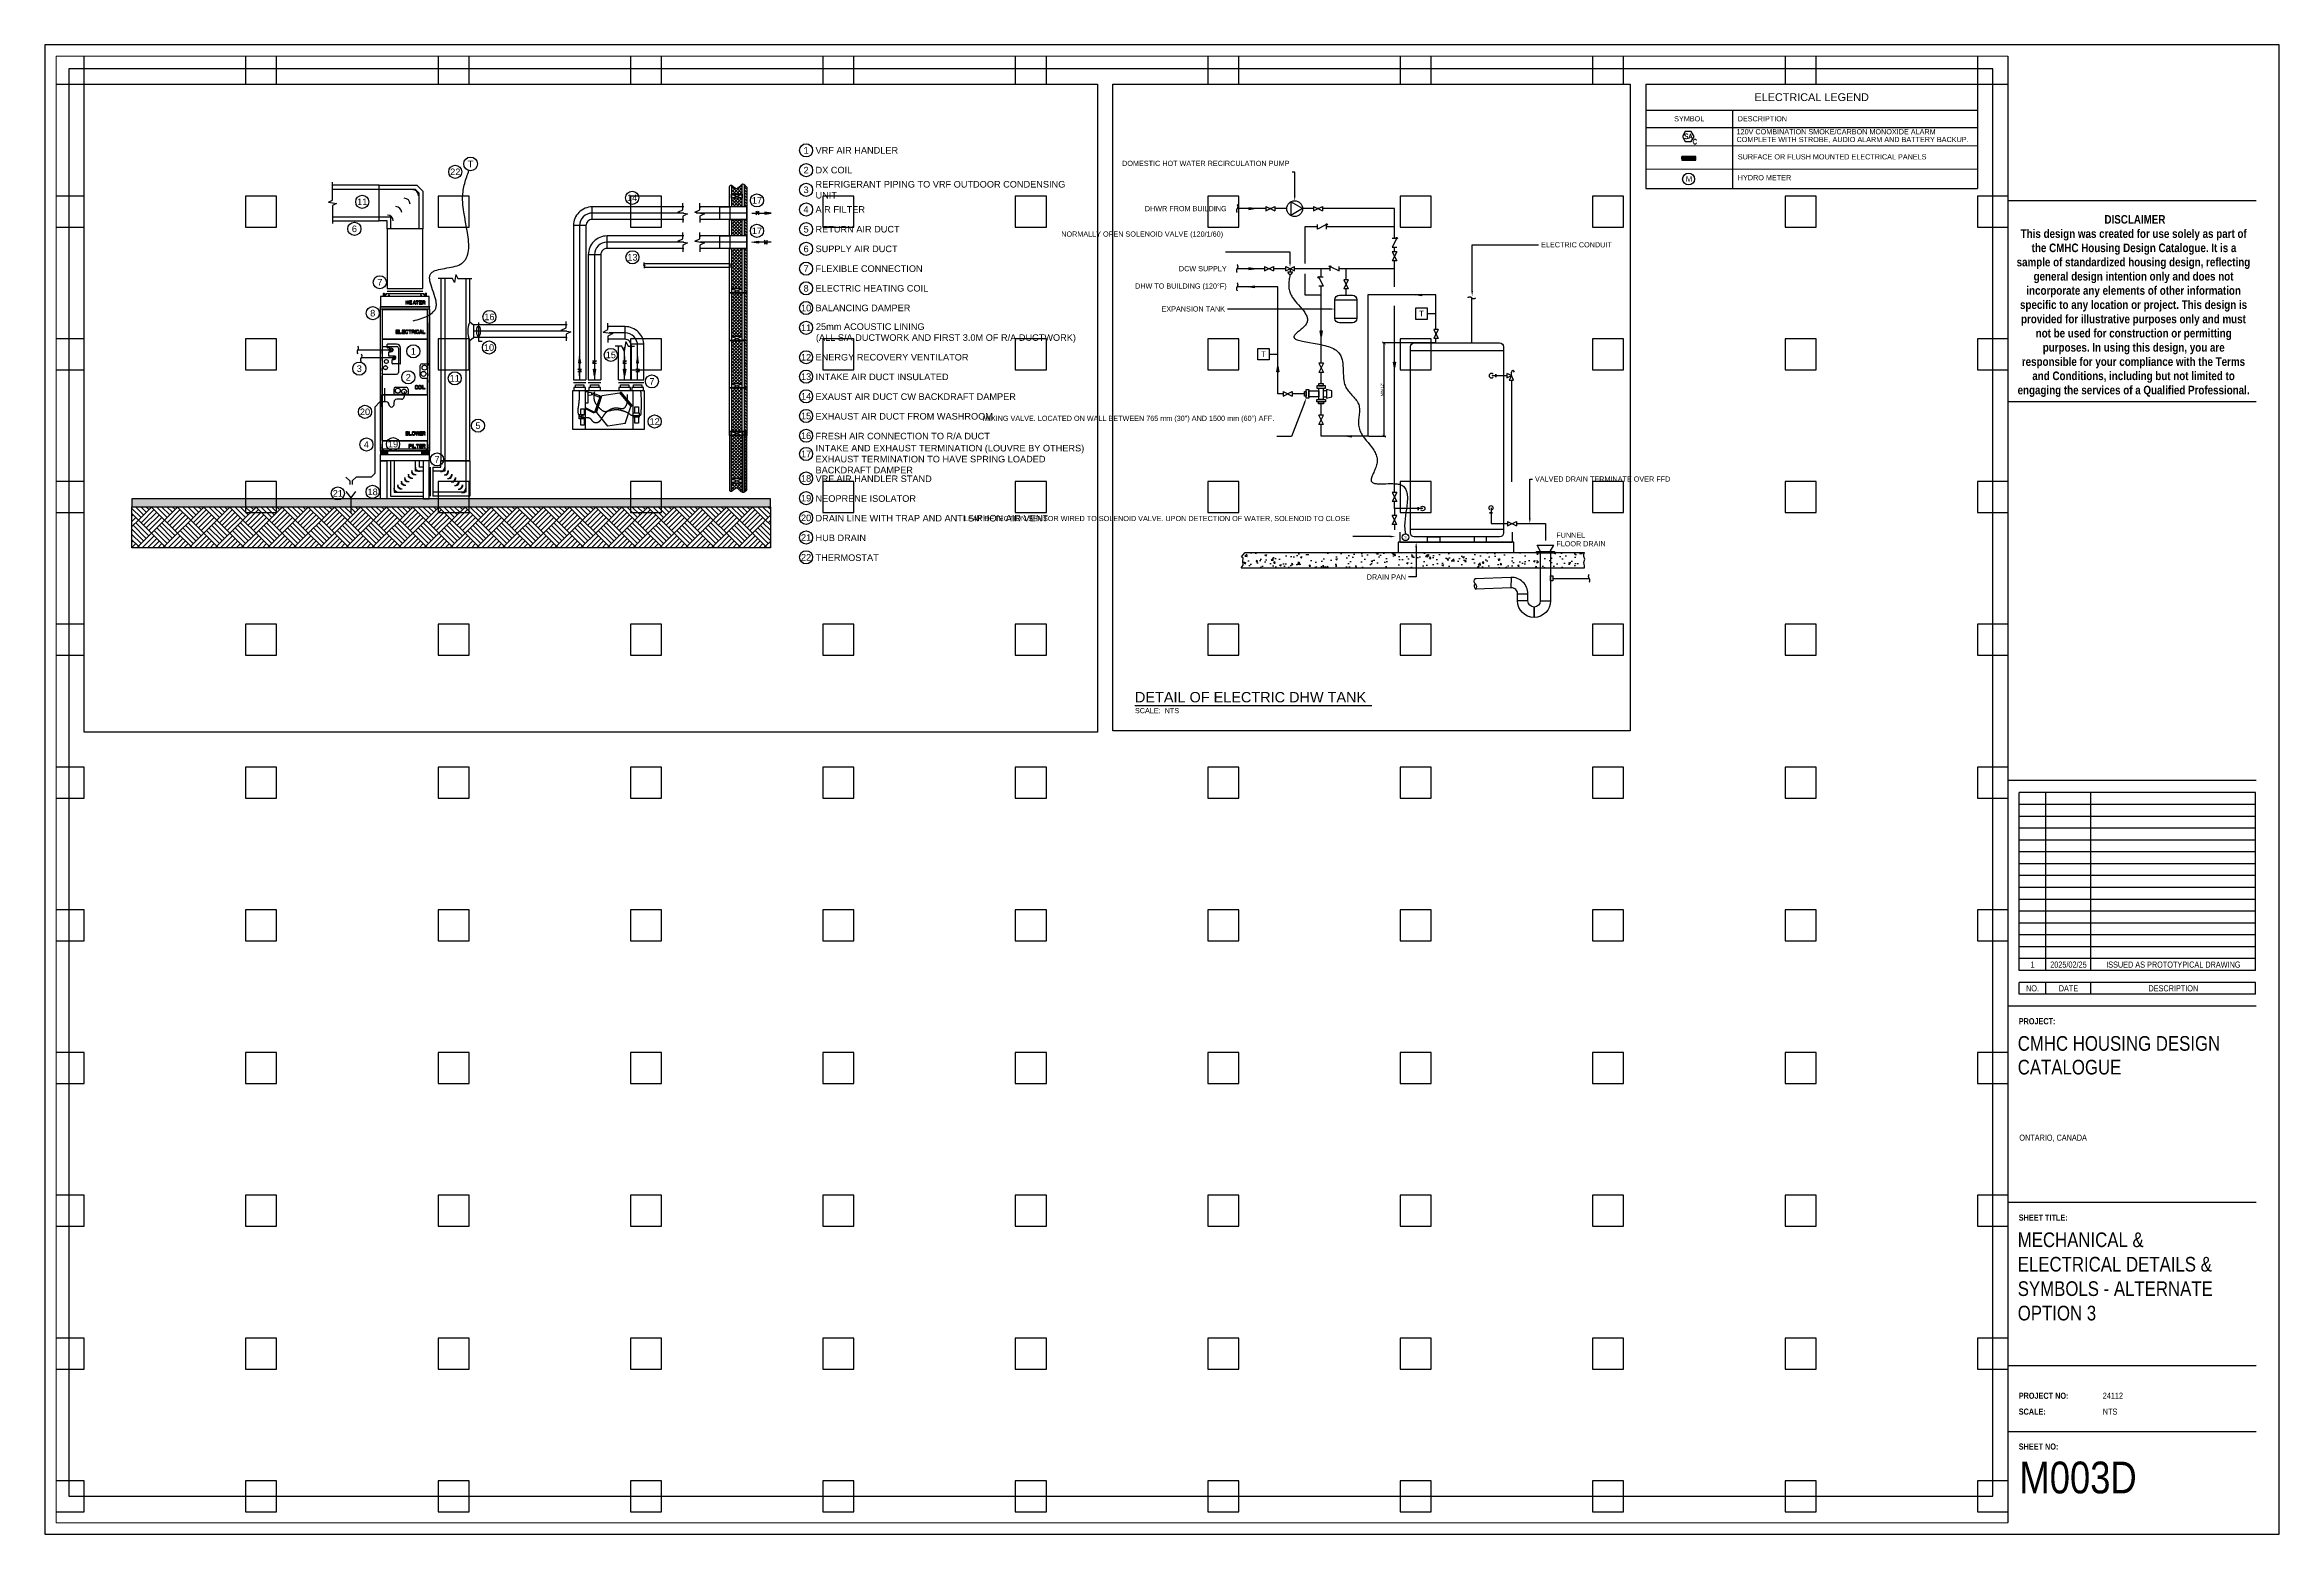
# Paper-space layout 'M003D COVER ALTERNATE 3' of a CAD drawing. Header units: millimetres. Extents: x 0 to 914, y 0 to 610.
# The model-space entities are those that its viewports show. They can reach past a viewport. Long polylines and large blocks are cut down to what shows.
import ezdxf
from ezdxf import colors
from ezdxf.entities.mleader import LeaderData, LeaderLine
from ezdxf.enums import TextEntityAlignment as Align
from ezdxf.lldxf.tags import DXFTag
from ezdxf.math import Vec2, Vec3

# ---------------------------------------------------------------- set-up
doc = ezdxf.new("R2018")
doc.units = ezdxf.units.MM
doc.header["$LTSCALE"] = 25
for name, pattern in [('schedules_symbols_notes$0$CENTER2', [1.125, 0.75, -0.125, 0.125, -0.125]), ('schedules_symbols_notes$0$DCW', [1.5, 1, -0.2, 0.1, -0.2]), ('schedules_symbols_notes$0$DHW', [1.7, 1, -0.2, 0.1, -0.1, 0.1, -0.2]), ('schedules_symbols_notes$0$DHWR', [1.9, 1, -0.2, 0.1, -0.1, 0.1, -0.1, 0.1, -0.2]), ('schedules_symbols_notes$0$HIDDEN', [0.375, 0.25, -0.125]), ('schedules_symbols_notes$0$HIDDEN2', [0.1875, 0.125, -0.0625])]:
    doc.linetypes.add(name, pattern=pattern)
for name, color, linetype in [('schedules_symbols_notes$0$E-FA', 2, 'Continuous'), ('schedules_symbols_notes$0$E-POWER', 2, 'Continuous'), ('schedules_symbols_notes$0$E-TEXT', 11, 'Continuous'), ('schedules_symbols_notes$0$M-ANNO', 11, 'Continuous'), ('schedules_symbols_notes$0$M-CENTER', 33, 'schedules_symbols_notes$0$CENTER2'), ('schedules_symbols_notes$0$M-CONTROL CYAN', 4, 'Continuous'), ('schedules_symbols_notes$0$M-CONTROLWIRING', 140, 'schedules_symbols_notes$0$CENTER2'), ('schedules_symbols_notes$0$M-DETAIL CLR11', 11, 'Continuous'), ('schedules_symbols_notes$0$M-DETAIL CLR12', 12, 'Continuous'), ('schedules_symbols_notes$0$M-DETAIL CLR4', 4, 'Continuous'), ('schedules_symbols_notes$0$M-EQUIPMENT', 3, 'Continuous'), ('schedules_symbols_notes$0$M-HVAC-EXHS-DUCT', 5, 'Continuous'), ('schedules_symbols_notes$0$M-HVAC-RETN-DUCT', 1, 'Continuous'), ('schedules_symbols_notes$0$M-HVAC-SUPP-DUCT', 4, 'Continuous'), ('schedules_symbols_notes$0$M-HVAC-TSTAT', 4, 'Continuous'), ('schedules_symbols_notes$0$M-PIPE-REFR', 3, 'Continuous'), ('schedules_symbols_notes$0$M-SENSOR', 1, 'Continuous'), ('schedules_symbols_notes$0$P-COND-DRAIN', 3, 'schedules_symbols_notes$0$CONDENSATE_DRAIN'), ('T-TLB', 11, 'Continuous'), ('titleblock$0$T-TLB', 11, 'Continuous')]:
    doc.layers.add(name, color=color, linetype=linetype)
doc.styles.add('Arial Narrow', font='ARIALN.TTF', dxfattribs={"height": 13})
doc.styles.add('Arial Narrow_1', font='ARIALN.TTF', dxfattribs={"height": 6})
doc.styles.add('Arial Narrow_2', font='ARIALN.TTF', dxfattribs={"height": 2.5})
doc.styles.add('schedules_symbols_notes$0$RDZENG', font='micross.ttf', dxfattribs={"height": 2})
doc.styles.add('schedules_symbols_notes$0$RDZENG_0.25', font='micross.ttf', dxfattribs={"height": 4})
doc.styles.add('schedules_symbols_notes$0$RDZENG_1', font='micross.ttf', dxfattribs={"height": 0.083333})
doc.styles.add('schedules_symbols_notes$0$ROMANS', font='ROMANS.SHX')
doc.styles.add('schedules_symbols_notes$0$Standard', font='arial.ttf')
doc.styles.get("Standard").update_dxf_attribs({"font": 'arial.ttf'})
doc.styles.add('titleblock$0$Arial Narrow', font='ARIALN.TTF', dxfattribs={"height": 13})
doc.styles.add('titleblock$0$Arial Narrow_1', font='ARIALN.TTF', dxfattribs={"height": 6})
doc.styles.add('titleblock$0$Arial Narrow_2', font='ARIALN.TTF', dxfattribs={"height": 2.5})
doc.styles.add('titleblock$0$Arial Narrow_B', font='ARIALNB.TTF', dxfattribs={"height": 2})
doc.styles.add('titleblock$0$Arial Narrow_B_1', font='ARIALNB.TTF', dxfattribs={"height": 2.5})
tags = doc.linetypes.add('schedules_symbols_notes$0$CONDENSATE_DRAIN', pattern='A,2,-0.2,["CD",schedules_symbols_notes$0$Standard,S=0.08,R=0,X=-0.08,Y=-0.04],-0.2', length=2.4).pattern_tags.tags
tags[6] = DXFTag(74, 10)
doc.dimstyles.new('schedules_symbols_notes$0$RDZ Detail Dimension', dxfattribs={"dimtxt": 2, "dimasz": 2.5, "dimexe": 1.25, "dimexo": 0.625, "dimtad": 1, "dimtxsty": 'schedules_symbols_notes$0$Standard', "dimblk": 'schedules_symbols_notes$0$_ArchTick', "dimcen": 2.5, "dimadec": 0, "dimazin": 0, "dimtfac": 1, "dimtmove": 0, "dimatfit": 3, "dimfxl": 1, "dimarcsym": 0})

psp = doc.layouts.new('M003D COVER ALTERNATE 3')

# ---------------------------------------------------------------- texts
at = {"layer": 'T-TLB', "lineweight": 9, "attachment_point": 1}
for s, insert, char_height, width, style in [('MECHANICAL & ELECTRICAL DETAILS & SYMBOLS - ALTERNATE OPTION 3', (807.37, 123.54), 6, 94.9633, 'Arial Narrow_1'), ('24112', (842.16, 57.97), 2.5, 11.6245, 'Arial Narrow_2'), ('NTS', (842.16, 51.46), 2.5, 24.717, 'Arial Narrow_2'), ('M003D', (808.06, 29.75), 13, 42.0886, 'Arial Narrow')]:
    psp.add_mtext(s, dxfattribs=dict(at, insert=insert, char_height=char_height, width=width, style=style))

msp = doc.modelspace()

# ---------------------------------------------------------------- blocks, each defined once
blk = doc.blocks.new('titleblock')
at = {"layer": 'titleblock$0$T-TLB'}
for p, q in [((36, 24), (0, 24)), ((0, 24), (0, 0)), ((31.625, 23.813), (31.625, 0.188)), ((36, 0), (36, 24)), ((35.625, 21.486), (31.625, 21.486)), ((35.625, 18.248), (31.625, 18.248)), ((35.625, 12.145), (31.625, 12.145)), ((35.619, 11.95), (31.808, 11.95)), ((31.808, 9.084), (31.808, 11.95)), ((32.239, 9.084), (32.239, 11.95)), ((32.966, 9.084), (32.966, 11.95)), ((35.619, 9.084), (35.619, 11.95)), ((35.619, 11.758), (31.808, 11.758)), ((35.619, 11.567), (31.808, 11.567)), ((35.619, 11.376), (31.808, 11.376)), ((35.619, 11.185), (31.808, 11.185)), ((35.619, 10.994), (31.808, 10.994)), ((35.619, 10.803), (31.808, 10.803)), ((35.619, 10.612), (31.808, 10.612)), ((35.619, 10.421), (31.808, 10.421)), ((35.619, 10.23), (31.808, 10.23)), ((35.619, 10.039), (31.808, 10.039)), ((35.619, 9.848), (31.808, 9.848)), ((35.619, 9.657), (31.808, 9.657)), ((35.619, 9.466), (31.808, 9.466)), ((35.619, 9.275), (31.808, 9.275)), ((35.619, 9.084), (31.808, 9.084)), ((32.239, 8.893), (31.808, 8.893)), ((31.808, 8.702), (31.808, 8.893)), ((32.239, 8.702), (31.808, 8.702)), ((32.966, 8.893), (32.239, 8.893)), ((32.239, 8.702), (32.239, 8.893)), ((32.966, 8.702), (32.239, 8.702)), ((35.619, 8.893), (32.966, 8.893)), ((32.966, 8.702), (32.966, 8.893)), ((35.619, 8.702), (32.966, 8.702)), ((35.619, 8.702), (35.619, 8.893)), ((35.625, 8.511), (31.625, 8.511)), ((35.625, 5.348), (31.625, 5.348)), ((35.625, 2.712), (31.625, 2.712)), ((31.625, 1.656), (35.625, 1.656)), ((0, 0), (36, 0))]:
    blk.add_line(p, q, dxfattribs=at)
at = {"layer": 'titleblock$0$T-TLB', "lineweight": 9, "attachment_point": 1}
for s, insert, char_height, width, style in [('DISCLAIMER', (33.183, 21.255), 0.1378, 1.20253, 'titleblock$0$Arial Narrow_B'), ('This design was created for use solely as part of ', (31.834, 21.025), 0.1378, 4.52605, 'titleblock$0$Arial Narrow_B'), ('sample of standardized housing design, reflecting ', (31.768, 20.567), 0.1378, 4.6744, 'titleblock$0$Arial Narrow_B'), ('the CMHC Housing Design Catalogue. It is a ', (32.011, 20.796), 0.1378, 4.09996, 'titleblock$0$Arial Narrow_B'), ('general design intention only and does not ', (32.042, 20.338), 0.1378, 4.02105, 'titleblock$0$Arial Narrow_B'), ('specific to any location or project. This design is ', (31.823, 19.88), 0.1378, 4.5513, 'titleblock$0$Arial Narrow_B'), ('incorporate any elements of other information ', (31.925, 20.109), 0.1378, 4.30512, 'titleblock$0$Arial Narrow_B'), ('provided for illustrative purposes only and must ', (31.839, 19.65), 0.1378, 4.51343, 'titleblock$0$Arial Narrow_B'), ('not be used for construction or permitting ', (32.076, 19.421), 0.1378, 3.94215, 'titleblock$0$Arial Narrow_B'), ('purposes. In using this design, you are ', (32.19, 19.192), 0.1378, 3.6644, 'titleblock$0$Arial Narrow_B'), ('responsible for your compliance with the Terms ', (31.852, 18.963), 0.1378, 4.48187, 'titleblock$0$Arial Narrow_B'), ('and Conditions, including but not limited to  ', (32.021, 18.734), 0.1378, 4.12837, 'titleblock$0$Arial Narrow_B'), ('engaging the services of a Qualified Professional.', (31.784, 18.505), 0.1378, 4.59233, 'titleblock$0$Arial Narrow_B'), ('PROJECT:', (31.802, 8.316), 0.0984, 0.69122, 'titleblock$0$Arial Narrow_B_1'), ('CMHC HOUSING DESIGN', (31.786, 8.027), 0.23622, 3.99896, 'titleblock$0$Arial Narrow_1'), ('CATALOGUE', (31.786, 7.645), 0.2362, 2.04525, 'titleblock$0$Arial Narrow_1'), ('ONTARIO, CANADA', (31.812, 6.44), 0.09843, 1.26881, 'titleblock$0$Arial Narrow_2'), ('SHEET TITLE:', (31.802, 5.152), 0.09843, 0.92478, 'titleblock$0$Arial Narrow_B_1'), ('PROJECT NO:', (31.802, 2.282), 0.09843, 0.93425, 'titleblock$0$Arial Narrow_B_1'), ('SCALE:', (31.802, 2.026), 0.0984, 0.50816, 'titleblock$0$Arial Narrow_B_1'), ('SHEET NO:', (31.802, 1.463), 0.0984, 0.74487, 'titleblock$0$Arial Narrow_B_1')]:
    blk.add_mtext(s, dxfattribs=dict(at, insert=insert, char_height=char_height, width=width, style=style))
at = {"layer": 'titleblock$0$T-TLB', "attachment_point": 2, "line_spacing_factor": 0.974696}
for s, insert, char_height, width, style in [('1', (32.024, 9.228), 0.0984, 0.24054, 'titleblock$0$Arial Narrow'), ('2025/02/25', (32.603, 9.228), 0.0984, 0.36263, 'titleblock$0$Arial Narrow'), ('ISSUED AS PROTOTYPICAL DRAWING', (34.293, 9.228), 0.09843, 2.07395, 'titleblock$0$Arial Narrow'), ('NO.', (32.024, 8.846), 0.0984, 0.24054, 'titleblock$0$Arial Narrow_2'), ('DATE', (32.603, 8.846), 0.0984, 0.36263, 'titleblock$0$Arial Narrow_2'), ('DESCRIPTION', (34.293, 8.846), 0.09843, 0.92712, 'titleblock$0$Arial Narrow_2')]:
    blk.add_mtext(s, dxfattribs=dict(at, insert=insert, char_height=char_height, width=width, style=style))
blk = doc.blocks.new('*U326')
at = {"layer": 'Defpoints'}
blk.add_lwpolyline([(-12, -12), (12, -12), (12, 12), (-12, 12)], close=True, dxfattribs=at)
blk = doc.blocks.new('*U323')
at = {"layer": 'Defpoints', "color": 0, "linetype": 'ByBlock', "lineweight": -2, "transparency": 16777216}
for p in [(0, 1104), (148.8, 1104), (297.6, 1104), (446.4, 1104), (595.2, 1104), (744, 1104), (892.8, 1104), (1041.6, 1104), (1190.4, 1104), (1339.2, 1104), (1488, 1104), (0, 993.6), (148.8, 993.6), (297.6, 993.6), (446.4, 993.6), (595.2, 993.6), (744, 993.6), (892.8, 993.6), (1041.6, 993.6), (1190.4, 993.6), (1339.2, 993.6), (1488, 993.6), (0, 883.2), (148.8, 883.2), (297.6, 883.2), (446.4, 883.2), (595.2, 883.2), (744, 883.2), (892.8, 883.2), (1041.6, 883.2), (1190.4, 883.2), (1339.2, 883.2), (1488, 883.2), (0, 772.8), (148.8, 772.8), (297.6, 772.8), (446.4, 772.8), (595.2, 772.8), (744, 772.8), (892.8, 772.8), (1041.6, 772.8), (1190.4, 772.8), (1339.2, 772.8), (1488, 772.8), (0, 662.4), (148.8, 662.4), (297.6, 662.4), (446.4, 662.4), (595.2, 662.4), (744, 662.4), (892.8, 662.4), (1041.6, 662.4), (1190.4, 662.4), (1339.2, 662.4), (1488, 662.4), (0, 552), (148.8, 552), (297.6, 552), (446.4, 552), (595.2, 552), (744, 552), (892.8, 552), (1041.6, 552), (1190.4, 552), (1339.2, 552), (1488, 552), (0, 441.6), (148.8, 441.6), (297.6, 441.6), (446.4, 441.6), (595.2, 441.6), (744, 441.6), (892.8, 441.6), (1041.6, 441.6), (1190.4, 441.6), (1339.2, 441.6), (1488, 441.6), (0, 331.2), (148.8, 331.2), (297.6, 331.2), (446.4, 331.2), (595.2, 331.2), (744, 331.2), (892.8, 331.2), (1041.6, 331.2), (1190.4, 331.2), (1339.2, 331.2), (1488, 331.2), (0, 220.8), (148.8, 220.8), (297.6, 220.8), (446.4, 220.8), (595.2, 220.8), (744, 220.8), (892.8, 220.8), (1041.6, 220.8), (1190.4, 220.8), (1339.2, 220.8), (1488, 220.8), (0, 110.4), (148.8, 110.4), (297.6, 110.4), (446.4, 110.4), (595.2, 110.4), (744, 110.4), (892.8, 110.4), (1041.6, 110.4), (1190.4, 110.4), (1339.2, 110.4), (1488, 110.4), (0, 0), (148.8, 0), (297.6, 0), (446.4, 0), (595.2, 0), (744, 0), (892.8, 0), (1041.6, 0), (1190.4, 0), (1339.2, 0), (1488, 0)]:
    blk.add_blockref('*U326', p, dxfattribs=at)
blk = doc.blocks.new('schedules_symbols_notes$0$A$C5ACE41DD')
h = blk.add_hatch()
h.set_pattern_fill('ANSI31', color=256, scale=10, style=0)
h.set_pattern_definition([(45, (-14703.144, -5394.925), (-22.45064, 22.45064), [])])
edge = h.paths.add_edge_path()
edge.add_line((-156, 902), (-156, 0))
edge.add_line((-156, 0), (-125, 0))
edge.add_line((-125, 0), (-125, 935))
h = blk.add_hatch()
h.set_pattern_fill('INSULATION', color=256, scale=10, style=0)
h.set_pattern_definition([(45, (-14703.144, -5394.925), (-25.14472, 25.14472), []), (135, (-14703.144, -5394.925), (-25.14472, -25.14472), [])])
h.paths.add_polyline_path([(82, 734), (-82, 734), (-82, 63), (82, 63)])
edge = h.paths.add_edge_path()
edge.add_line((82, 796), (82, 928))
edge.add_spline(control_points=[(82, 928), (62, 917), (-2, 833), (-52, 930), (-82, 945)], knot_values=[91.647441, 91.647441, 91.647441, 91.647441, 165.163231, 279.58537, 279.58537, 279.58537, 279.58537], degree=3, periodic=0)
edge.add_line((-82, 945), (-82, 796))
edge.add_line((-82, 796), (82, 796))
for p, q in [((82, 734), (-82, 796)), ((82, 796), (-82, 734)), ((82, 63), (-82, 0)), ((82, 0), (-82, 63))]:
    blk.add_line(p, q)
for points in [[(-156, 902), (-156, 0), (-125, 0), (-125, 935)], [(-113, 943), (-113, 2), (-82, 2), (-82, 945)], [(82, 928), (82, 0), (113, 0), (113, 913)]]:
    blk.add_lwpolyline(points)
for points in [[(82, 796), (-82, 796), (-82, 734), (82, 734)], [(82, 0), (-82, 0), (-82, 63), (82, 63)]]:
    blk.add_lwpolyline(points, close=True)
blk.add_spline([(-156, 902), (-93, 948), (14, 879), (103, 928), (113, 913)], degree=3)
blk = doc.blocks.new('schedules_symbols_notes$0$A$C5ACE41D7')
h = blk.add_hatch()
h.set_pattern_fill('ANSI31', color=256, scale=10, style=0)
h.set_pattern_definition([(45, (-14703.144, -6128.736), (-22.45064, 22.45064), [])])
edge = h.paths.add_edge_path()
edge.add_line((-156, 0), (-156, -734))
edge.add_line((-156, -734), (-125, -734))
edge.add_line((-125, -734), (-125, 0))
h = blk.add_hatch()
h.set_pattern_fill('INSULATION', color=256, scale=10, style=0)
h.set_pattern_definition([(45, (-14703.144, -6128.736), (-25.14472, 25.14472), []), (135, (-14703.144, -6128.736), (-25.14472, -25.14472), [])])
h.paths.add_polyline_path([(82, 0), (-82, 0), (-82, -671), (82, -671)])
for p, q in [((113, 0), (-156, 0)), ((82, -671), (-82, -734)), ((82, -734), (-82, -671))]:
    blk.add_line(p, q)
for points in [[(-156, 0), (-156, -734), (-125, -734), (-125, 0)], [(-113, 0), (-113, -732), (-82, -732), (-82, 0)], [(-82, 0), (82, 0)], [(82, 0), (82, -734), (113, -734), (113, 0)]]:
    blk.add_lwpolyline(points)
blk.add_lwpolyline([(82, -734), (-82, -734), (-82, -671), (82, -671)], close=True)
blk = doc.blocks.new('schedules_symbols_notes$0$KEYED NOTE_0.25')
at = {"layer": 'schedules_symbols_notes$0$M-ANNO'}
blk.add_circle((0, 0), 4, dxfattribs=at)
at = {"layer": 'schedules_symbols_notes$0$M-ANNO', "style": 'schedules_symbols_notes$0$RDZENG_0.25'}
blk.add_attdef('#', text='', height=4, dxfattribs=at).set_placement((0, 0), align=Align.MIDDLE_CENTER)
blk = doc.blocks.new('*U169')
for p, q in [((2, 0), (-2, 0)), ((3.5, -3), (2, 0)), ((4.5, 3), (3.5, -3)), ((4.5, 3), (6, 0)), ((6, 0), (10, 0))]:
    blk.add_line(p, q)
at = {"layer": 'Defpoints', "color": 123}
for p, q in [((0, 0), (0, -0.6)), ((8, 0), (8, -0.6))]:
    blk.add_line(p, q, dxfattribs=at)
blk = doc.blocks.new('*U176')
blk.add_line((-6.9, 2), (6.9, 2))
at = {"color": 11}
blk.add_line((-6.9, 1), (6.9, 1), dxfattribs=at)
blk = doc.blocks.new('schedules_symbols_notes$0$A$C56AC6403')
at = {"color": 11}
for p, q in [((0, 3), (1.125, 3)), ((3, 0), (3, 1.125))]:
    blk.add_line(p, q, dxfattribs=at)
for centre, radius in [((0, 0), 3), ((1.125, 1.125), 1.875)]:
    blk.add_arc(centre, radius, 0, 90, dxfattribs=at)
blk = doc.blocks.new('*U178')
blk.add_line((-5.625, 2), (5.625, 2))
at = {"color": 11}
blk.add_line((-5.625, 1), (5.625, 1), dxfattribs=at)
blk = doc.blocks.new('schedules_symbols_notes$0$A$C329E3B9B')
at = {"color": 12, "linetype": 'Continuous'}
for p, q in [((-16.5, 119.5), (-16.5, 121.6)), ((-16.5, 121.6), (-15.6, 121.6)), ((-16.5, 121.6), (-15.6, 121.6)), ((-16.5, 119.5), (-16.5, 121.6)), ((-16.4, 119.5), (-16.4, 121.6)), ((-16, 119.5), (-14, 121.5)), ((-15.6, 120.3), (-14.3, 121.6)), ((-15.6, 119.9), (-15.6, 121.6)), ((-15.6, 120.3), (-15.6, 121.6)), ((-15.6, 120.3), (-14.3, 121.6)), ((-14.3, 121.6), (-13.9, 121.6)), ((-14.3, 121.6), (-13.9, 121.6)), ((-13.9, 121.6), (-13.9, 121.5)), ((-13.9, 121.6), (-13.9, 121.5)), ((-13.8, 121.6), (13.8, 121.6)), ((-13.8, 121.6), (13.8, 121.6)), ((13.9, 121.6), (14.3, 121.6)), ((13.9, 121.5), (13.9, 121.6)), ((13.9, 121.5), (13.9, 121.6)), ((13.9, 121.6), (14.3, 121.6)), ((14, 121.5), (16, 119.5)), ((14.3, 121.6), (15.6, 120.3)), ((14.3, 121.6), (15.6, 120.3)), ((15.6, 121.6), (15.6, 119.9)), ((16.5, 121.6), (15.6, 121.6)), ((16.5, 121.6), (15.6, 121.6)), ((15.6, 121.6), (15.6, 120.3)), ((16.4, 121.6), (16.4, 119.5)), ((16.5, 119.5), (16.5, 121.6)), ((16.5, 119.5), (16.5, 121.6)), ((-19, 111.4), (-18.9, 111.4)), ((-16.6, 111.5), (-18.9, 111.5)), ((-18.9, 109.8), (-18.9, 111.4)), ((-18.9, 111.4), (-18.9, 111.4)), ((-18.9, 109.8), (-18.9, 109.6)), ((-18.9, 0.1), (-18.9, 109.6)), ((-16.5, 109.5), (-18.6, 109.5)), ((-17.6, 109.4), (-17.7, 109.4)), ((-17.6, 109.4), (-17.6, 5.3)), ((-17.5, 105.2), (-17.6, 105.2)), ((-17.5, 104.7), (-17.6, 104.7)), ((-17.5, 109.3), (-17.5, 86.4)), ((-17.5, 109.3), (-17.4, 109.3)), ((-17.4, 109.4), (-17.4, 109.5)), ((-17.4, 109.4), (-17.4, 109.3)), ((17.4, 109.4), (-17.4, 109.4)), ((-17.4, 86.5), (-17.4, 109.3)), ((-17.4, 109.3), (17.4, 109.3)), ((-16.6, 119.5), (-16.6, 119.5)), ((16.6, 119.5), (-16.6, 119.5)), ((-16.5, 119.5), (-16.6, 119.5)), ((-16.6, 119.5), (-16.6, 119.5)), ((-16.5, 109.5), (-16.5, 109.5)), ((16.5, 109.5), (-16.5, 109.5)), ((-16.4, 120.3), (-15.6, 120.3)), ((0.6, 116.1), (0.6, 113.4)), ((0.6, 116.1), (1, 116.1)), ((0.6, 113.4), (1, 113.4)), ((1, 115), (1, 116.1)), ((2.3, 115), (1, 115)), ((1, 113.4), (1, 114.7)), ((1, 114.7), (2.3, 114.7)), ((2.3, 115), (2.3, 116.1)), ((2.6, 116.1), (2.3, 116.1)), ((2.3, 113.4), (2.3, 114.7)), ((2.6, 113.4), (2.3, 113.4)), ((2.6, 116.1), (2.6, 113.4)), ((3.4, 116.1), (3.4, 113.4)), ((5.4, 116.1), (3.4, 116.1)), ((3.4, 113.4), (5.4, 113.4)), ((3.7, 115), (3.7, 115.7)), ((3.7, 115.7), (5.4, 115.7)), ((5.1, 115), (3.7, 115)), ((3.7, 113.8), (3.7, 114.7)), ((3.7, 114.7), (5.1, 114.7)), ((5.4, 113.8), (3.7, 113.8)), ((5.1, 114.7), (5.1, 115)), ((5.4, 115.7), (5.4, 116.1)), ((5.4, 113.4), (5.4, 113.8)), ((7, 116.1), (6.1, 113.4)), ((6.1, 113.4), (6.4, 113.4)), ((6.4, 113.4), (6.6, 114.1)), ((6.6, 114.1), (7.7, 114.1)), ((6.7, 114.3), (7.2, 115.8)), ((7.7, 114.3), (6.7, 114.3)), ((7.4, 116.1), (7, 116.1)), ((7.2, 115.8), (7.7, 114.3)), ((8.3, 113.4), (7.4, 116.1)), ((7.7, 114.1), (8, 113.4)), ((8, 113.4), (8.3, 113.4)), ((8.4, 116.1), (8.4, 115.8)), ((10.4, 116.1), (8.4, 116.1)), ((8.4, 115.8), (9.2, 115.8)), ((9.2, 115.8), (9.2, 113.4)), ((9.2, 113.4), (9.6, 113.4)), ((9.6, 113.4), (9.6, 115.8)), ((9.6, 115.8), (10.4, 115.8)), ((10.4, 115.8), (10.4, 116.1)), ((11, 116.1), (11, 113.4)), ((13, 116.1), (11, 116.1)), ((11, 113.4), (13, 113.4)), ((11.3, 115), (11.3, 115.7)), ((11.3, 115.7), (13, 115.7)), ((12.8, 115), (11.3, 115)), ((11.3, 113.8), (11.3, 114.7)), ((11.3, 114.7), (12.8, 114.7)), ((13, 113.8), (11.3, 113.8)), ((12.8, 114.7), (12.8, 115)), ((13, 115.7), (13, 116.1)), ((13, 113.4), (13, 113.8)), ((13.7, 116.1), (13.7, 113.4)), ((15, 116.1), (13.7, 116.1)), ((13.7, 113.4), (14, 113.4)), ((14, 114.9), (14, 115.8)), ((14, 115.8), (15, 115.8)), ((15, 114.9), (14, 114.9)), ((14, 113.4), (14, 114.6)), ((14, 114.6), (14.9, 114.6)), ((14.9, 114.6), (15.4, 113.4)), ((15.2, 116), (15, 116.1)), ((15, 115.8), (15.2, 115.7)), ((15.2, 115), (15, 114.9)), ((15.5, 115.8), (15.2, 116)), ((15.2, 115.7), (15.3, 115.6)), ((15.3, 115.1), (15.2, 115)), ((15.2, 114.7), (15.5, 114.8)), ((15.7, 113.4), (15.2, 114.7)), ((15.3, 115.6), (15.4, 115.4)), ((15.4, 115.3), (15.3, 115.1)), ((15.4, 115.4), (15.4, 115.3)), ((15.4, 113.4), (15.7, 113.4)), ((15.6, 115.6), (15.5, 115.8)), ((15.5, 114.8), (15.6, 115)), ((16.4, 120.3), (15.6, 120.3)), ((15.7, 115.4), (15.6, 115.6)), ((15.6, 115), (15.7, 115.2)), ((15.7, 115.2), (15.7, 115.4)), ((16.6, 119.5), (16.5, 119.5)), ((16.5, 109.5), (16.5, 109.5)), ((18.6, 109.5), (16.5, 109.5)), ((16.6, 119.5), (16.6, 119.5)), ((16.6, 119.5), (16.6, 119.5)), ((17.4, 109.5), (17.4, 109.4)), ((17.4, 109.3), (17.4, 109.4)), ((17.4, 109.3), (17.4, 86.5)), ((17.5, 109.3), (17.4, 109.3)), ((17.5, 86.4), (17.5, 109.3)), ((17.6, 105.2), (17.5, 105.2)), ((17.6, 104.7), (17.5, 104.7)), ((17.6, 5.3), (17.6, 109.4)), ((17.6, 109.4), (17.7, 109.4)), ((18.9, 109.8), (18.9, 111.4)), ((19, 111.4), (18.9, 111.4)), ((18.9, 111.4), (18.9, 111.4)), ((18.9, 109.6), (18.9, 109.8)), ((18.9, 109.6), (18.9, 0.1)), ((-17.5, 86.4), (-17.4, 86.4)), ((-17.4, 86.4), (-17.4, 86.5)), ((17.4, 86.5), (-17.4, 86.5)), ((-7, 93.4), (-7, 90.7)), ((-5, 93.4), (-7, 93.4)), ((-7, 90.7), (-5, 90.7)), ((-6.7, 92.3), (-6.7, 93)), ((-6.7, 93), (-5, 93)), ((-5.2, 92.3), (-6.7, 92.3)), ((-6.7, 91.1), (-6.7, 92)), ((-6.7, 92), (-5.2, 92)), ((-5, 91.1), (-6.7, 91.1)), ((-5.2, 92), (-5.2, 92.3)), ((-5, 93), (-5, 93.4)), ((-5, 90.7), (-5, 91.1)), ((-4.6, 93.4), (-4.6, 90.7)), ((-4.3, 93.4), (-4.6, 93.4)), ((-4.6, 90.7), (-2.6, 90.7)), ((-4.3, 91.1), (-4.3, 93.4)), ((-2.6, 91.1), (-4.3, 91.1)), ((-2.6, 90.7), (-2.6, 91.1)), ((-2.2, 93.4), (-2.2, 90.7)), ((-0.2, 93.4), (-2.2, 93.4)), ((-2.2, 90.7), (-0.2, 90.7)), ((-1.9, 92.3), (-1.9, 93)), ((-1.9, 93), (-0.2, 93)), ((-0.4, 92.3), (-1.9, 92.3)), ((-1.9, 91.1), (-1.9, 92)), ((-1.9, 92), (-0.4, 92)), ((-0.2, 91.1), (-1.9, 91.1)), ((-0.4, 92), (-0.4, 92.3)), ((-0.2, 93), (-0.2, 93.4)), ((-0.2, 90.7), (-0.2, 91.1)), ((0.3, 92.8), (0.2, 92.5)), ((0.2, 92.5), (0.2, 91.6)), ((0.2, 91.6), (0.3, 91.4)), ((0.4, 93), (0.3, 92.8)), ((0.3, 91.4), (0.4, 91.1)), ((0.6, 93.2), (0.4, 93)), ((0.4, 91.1), (0.6, 90.9)), ((0.5, 92.5), (0.6, 92.7)), ((0.5, 91.6), (0.5, 92.5)), ((0.6, 91.4), (0.5, 91.6)), ((0.8, 93.3), (0.6, 93.2)), ((0.6, 92.7), (0.7, 92.9)), ((0.7, 91.3), (0.6, 91.4)), ((0.6, 90.9), (0.8, 90.8)), ((0.7, 92.9), (0.9, 93)), ((0.9, 91.1), (0.7, 91.3)), ((1.1, 93.4), (0.8, 93.3)), ((0.8, 90.8), (1.1, 90.7)), ((0.9, 93), (1.1, 93)), ((1.1, 91.1), (0.9, 91.1)), ((1.6, 93.4), (1.1, 93.4)), ((1.1, 93), (1.6, 93)), ((1.6, 91.1), (1.1, 91.1)), ((1.1, 90.7), (1.6, 90.7)), ((1.9, 93.3), (1.6, 93.4)), ((1.6, 93), (1.8, 93)), ((1.8, 91.1), (1.6, 91.1)), ((1.6, 90.7), (1.9, 90.8)), ((1.8, 93), (2, 92.9)), ((2, 91.3), (1.8, 91.1)), ((2.1, 93.2), (1.9, 93.3)), ((1.9, 90.8), (2.1, 90.9)), ((2, 92.9), (2, 92.7)), ((2, 92.7), (2.3, 92.7)), ((2, 91.4), (2, 91.3)), ((2.3, 91.4), (2, 91.4)), ((2.3, 93), (2.1, 93.2)), ((2.1, 90.9), (2.3, 91.1)), ((2.3, 92.7), (2.3, 93)), ((2.3, 91.1), (2.3, 91.4)), ((2.8, 93.4), (2.8, 93.1)), ((4.9, 93.4), (2.8, 93.4)), ((2.8, 93.1), (3.7, 93.1)), ((3.7, 93.1), (3.7, 90.7)), ((3.7, 90.7), (4, 90.7)), ((4, 90.7), (4, 93.1)), ((4, 93.1), (4.9, 93.1)), ((4.9, 93.1), (4.9, 93.4)), ((5.3, 93.4), (5.3, 90.7)), ((6.6, 93.4), (5.3, 93.4)), ((5.3, 90.7), (5.6, 90.7)), ((5.6, 92.3), (5.6, 93.1)), ((5.6, 93.1), (6.7, 93.1)), ((6.7, 92.3), (5.6, 92.3)), ((5.6, 90.7), (5.6, 91.9)), ((5.6, 91.9), (6.6, 91.9)), ((6.9, 93.3), (6.6, 93.4)), ((6.6, 91.9), (7, 90.7)), ((6.7, 93.1), (6.8, 93)), ((6.8, 92.3), (6.7, 92.3)), ((6.8, 93), (6.9, 92.9)), ((6.9, 92.4), (6.8, 92.3)), ((7.1, 93.1), (6.9, 93.3)), ((6.9, 92.9), (7, 92.8)), ((7, 92.6), (6.9, 92.4)), ((6.9, 92), (7.1, 92.1)), ((7.4, 90.7), (6.9, 92)), ((7, 92.8), (7, 92.6)), ((7, 90.7), (7.4, 90.7)), ((7.3, 92.9), (7.1, 93.1)), ((7.1, 92.1), (7.3, 92.4)), ((7.3, 92.8), (7.3, 92.9)), ((7.3, 92.5), (7.3, 92.8)), ((7.3, 92.4), (7.3, 92.5)), ((7.8, 93.4), (7.8, 90.7)), ((8.1, 93.4), (7.8, 93.4)), ((7.8, 90.7), (8.1, 90.7)), ((8.1, 90.7), (8.1, 93.4)), ((8.7, 93), (8.6, 92.8)), ((8.6, 92.8), (8.6, 92.5)), ((8.6, 92.5), (8.6, 91.6)), ((8.6, 91.6), (8.6, 91.4)), ((8.6, 91.4), (8.7, 91.1)), ((9, 93.2), (8.7, 93)), ((8.7, 91.1), (9, 90.9)), ((8.9, 92.5), (9, 92.7)), ((8.9, 91.6), (8.9, 92.5)), ((9, 91.4), (8.9, 91.6)), ((9.2, 93.3), (9, 93.2)), ((9, 92.7), (9.1, 92.9)), ((9.1, 91.3), (9, 91.4)), ((9, 90.9), (9.2, 90.8)), ((9.1, 92.9), (9.2, 93)), ((9.2, 91.1), (9.1, 91.3)), ((9.5, 93.4), (9.2, 93.3)), ((9.2, 93), (9.5, 93)), ((9.5, 91.1), (9.2, 91.1)), ((9.2, 90.8), (9.5, 90.7)), ((9.9, 93.4), (9.5, 93.4)), ((9.5, 93), (9.9, 93)), ((9.9, 91.1), (9.5, 91.1)), ((9.5, 90.7), (9.9, 90.7)), ((10.2, 93.3), (9.9, 93.4)), ((9.9, 93), (10.2, 93)), ((10.2, 91.1), (9.9, 91.1)), ((9.9, 90.7), (10.2, 90.8)), ((10.4, 93.2), (10.2, 93.3)), ((10.2, 93), (10.3, 92.9)), ((10.3, 91.3), (10.2, 91.1)), ((10.2, 90.8), (10.4, 90.9)), ((10.3, 92.9), (10.4, 92.7)), ((10.4, 91.4), (10.3, 91.3)), ((10.7, 93), (10.4, 93.2)), ((10.4, 92.7), (10.7, 92.7)), ((10.7, 91.4), (10.4, 91.4)), ((10.4, 90.9), (10.7, 91.1)), ((10.7, 92.7), (10.7, 93)), ((10.7, 91.1), (10.7, 91.4)), ((12, 93.4), (11.1, 90.7)), ((11.1, 90.7), (11.5, 90.7)), ((11.5, 90.7), (11.7, 91.4)), ((11.7, 91.6), (12.2, 93.1)), ((12.7, 91.6), (11.7, 91.6)), ((11.7, 91.4), (12.8, 91.4)), ((12.5, 93.4), (12, 93.4)), ((12.2, 93.1), (12.7, 91.6)), ((13.3, 90.7), (12.5, 93.4)), ((12.8, 91.4), (13, 90.7)), ((13, 90.7), (13.3, 90.7)), ((13.8, 93.4), (13.8, 90.7)), ((13.8, 93.4), (14.1, 93.4)), ((13.8, 90.7), (15.7, 90.7)), ((14.1, 91.1), (14.1, 93.4)), ((15.7, 91.1), (14.1, 91.1)), ((15.7, 90.7), (15.7, 91.1)), ((17.4, 86.4), (17.4, 86.5)), ((17.4, 86.4), (17.5, 86.4)), ((18.9, 66), (18.9, 99)), ((-17.6, 75.3), (-17.6, 77.3)), ((-17.6, 77.3), (-17.4, 77.3)), ((-17.6, 75.3), (-17.4, 75.3)), ((-17.6, 69.9), (-17.6, 71.9)), ((-17.6, 71.9), (-17.4, 71.9)), ((-17.6, 69.9), (-17.4, 69.9)), ((-17.5, 86.1), (-17.5, 80.8)), ((-17.5, 86.1), (-17.4, 86.1)), ((-17.5, 80.8), (-6.5, 80.8)), ((-17.4, 86.4), (17.4, 86.4)), ((-17.4, 86.2), (-17.4, 86.1)), ((17.4, 86.2), (-17.4, 86.2)), ((-17.4, 59.3), (-17.4, 80.8)), ((-17, 86.2), (-17, 86.4)), ((-14.5, 70.6), (-14.5, 70.7)), ((-14.5, 70.7), (-14.3, 70.7)), ((-14.3, 70.7), (-14.3, 70.6)), ((-13.9, 82.2), (-13.9, 79.9)), ((-6.5, 82.4), (-13.6, 82.4)), ((-11.1, 79.6), (-13.6, 79.6)), ((-12.4, 73.5), (-12.4, 76.3)), ((-12.2, 76.5), (-11.1, 76.5)), ((-8.2, 73.2), (-12.2, 73.2)), ((-11.5, 79.5), (-11.5, 79.6)), ((-11.2, 79.6), (-11.2, 79.6)), ((-9.9, 67.6), (-9.9, 70.4)), ((-9.6, 70.7), (-8.5, 70.7)), ((-8.6, 71.5), (-9.1, 71)), ((-8.7, 73.1), (-8.8, 73.2)), ((-8.5, 73.2), (-8.5, 73.2)), ((-8.2, 72.6), (-8.2, 73.2)), ((-7.8, 71.5), (-7.3, 71)), ((-5.1, 79.4), (-5.1, 60.7)), ((-3.4, 67.6), (-3.4, 79.4)), ((17, 86.2), (17, 86.4)), ((17.4, 86.2), (17.4, 86.1)), ((17.5, 86.1), (17.4, 86.1)), ((17.5, 67.4), (17.5, 86.1)), ((-18.9, 58.1), (-18.9, 34)), ((-17.6, 61.9), (-17.6, 63.9)), ((-17.6, 63.9), (-17.4, 63.9)), ((-17.6, 61.9), (-17.4, 61.9)), ((-17.5, 59.3), (-17.5, 43.7)), ((-17.5, 59.3), (-6.5, 59.3)), ((-15.2, 65.8), (-15.2, 65.9)), ((-15.2, 65.9), (-15, 65.9)), ((-15.2, 62.7), (-15.2, 62.8)), ((-15, 62.7), (-15.2, 62.7)), ((-15, 65.9), (-15, 65.8)), ((-15, 62.8), (-15, 62.7)), ((-14.5, 67.6), (-14.5, 67.6)), ((-14.3, 67.6), (-14.5, 67.6)), ((-14.3, 67.6), (-14.3, 67.6)), ((-3.7, 67.3), (-9.7, 67.3)), ((11.8, 57.7), (11.8, 66)), ((12.5, 59.5), (12.5, 59.5)), ((12.5, 59.4), (12.5, 59.5)), ((12.5, 59.4), (12.5, 59.4)), ((13.2, 67.4), (17.5, 67.4)), ((13.2, 64.3), (13.2, 64.3)), ((13.2, 64.2), (13.2, 64.3)), ((13.2, 64.2), (13.2, 64.2)), ((13.2, 56.3), (17.5, 56.3)), ((16.3, 59.5), (16.4, 59.5)), ((16.4, 59.4), (16.3, 59.4)), ((16.4, 59.5), (16.4, 59.4)), ((17, 64.3), (17.1, 64.3)), ((17.1, 64.2), (17, 64.2)), ((17.1, 64.3), (17.1, 64.2)), ((17.3, 67.4), (17.3, 67.2)), ((17.3, 56.3), (17.3, 56.5)), ((17.4, 67.2), (17.4, 67.4)), ((17.5, 67.2), (17.4, 67.2)), ((17.5, 56.5), (17.4, 56.5)), ((17.4, 56.3), (17.4, 56.5)), ((17.6, 67.9), (17.5, 67.9)), ((17.5, 67.2), (17.5, 56.5)), ((17.6, 65.9), (17.5, 65.9)), ((17.6, 59.9), (17.5, 59.9)), ((17.6, 57.9), (17.5, 57.9)), ((17.5, 43.7), (17.5, 56.3)), ((17.6, 55), (17.5, 55)), ((17.6, 53), (17.5, 53)), ((17.6, 67.9), (17.6, 65.9)), ((17.6, 59.9), (17.6, 57.9)), ((17.6, 55), (17.6, 53)), ((-17.5, 7.9), (-17.5, 43.3)), ((-17.4, 43.6), (-8.7, 43.6)), ((-17.4, 43.4), (17.4, 43.4)), ((-8.7, 47.8), (-8.7, 43.4)), ((-8.7, 43.8), (-8.5, 43.8)), ((-8.7, 43.7), (-8.4, 43.7)), ((-8.4, 43.6), (-8.4, 43.7)), ((2.2, 43.6), (-8.4, 43.6)), ((-7.3, 49.3), (1, 49.3)), ((-5.6, 48.6), (-5.4, 48.6)), ((-5.6, 48.5), (-5.6, 48.6)), ((-5.4, 44.7), (-5.6, 44.7)), ((-5.6, 44.7), (-5.6, 44.7)), ((-5.4, 48.6), (-5.4, 48.5)), ((-5.4, 44.7), (-5.4, 44.7)), ((-0.8, 47.9), (-0.6, 47.9)), ((-0.8, 47.8), (-0.8, 47.9)), ((-0.6, 44), (-0.8, 44)), ((-0.8, 44), (-0.8, 44)), ((-0.6, 47.9), (-0.6, 47.8)), ((-0.6, 44), (-0.6, 44)), ((2.2, 43.7), (2.5, 43.7)), ((2.2, 43.6), (2.2, 43.7)), ((2.5, 43.8), (2.3, 43.8)), ((2.4, 43.4), (2.4, 43.7)), ((2.5, 47.8), (2.5, 43.4)), ((2.5, 43.6), (17.4, 43.6)), ((7.9, 50), (7.8, 49.7)), ((7.8, 49.7), (7.8, 48.8)), ((7.8, 48.8), (7.9, 48.6)), ((8, 50.2), (7.9, 50)), ((7.9, 48.6), (8, 48.3)), ((8.2, 50.4), (8, 50.2)), ((8, 48.3), (8.2, 48.1)), ((8.1, 49.7), (8.2, 49.9)), ((8.1, 48.8), (8.1, 49.7)), ((8.2, 48.6), (8.1, 48.8)), ((8.4, 50.5), (8.2, 50.4)), ((8.2, 49.9), (8.3, 50.1)), ((8.3, 48.5), (8.2, 48.6)), ((8.2, 48.1), (8.4, 48)), ((8.3, 50.1), (8.5, 50.2)), ((8.5, 48.3), (8.3, 48.5)), ((8.7, 50.6), (8.4, 50.5)), ((8.4, 48), (8.7, 48)), ((8.5, 50.2), (8.7, 50.2)), ((8.7, 48.3), (8.5, 48.3)), ((9.2, 50.6), (8.7, 50.6)), ((8.7, 50.2), (9.2, 50.2)), ((9.2, 48.3), (8.7, 48.3)), ((8.7, 48), (9.2, 48)), ((9.5, 50.5), (9.2, 50.6)), ((9.2, 50.2), (9.4, 50.2)), ((9.4, 48.3), (9.2, 48.3)), ((9.2, 48), (9.5, 48)), ((9.4, 50.2), (9.6, 50.1)), ((9.6, 48.5), (9.4, 48.3)), ((9.7, 50.4), (9.5, 50.5)), ((9.5, 48), (9.7, 48.1)), ((9.6, 50.1), (9.6, 49.9)), ((9.6, 49.9), (9.9, 49.9)), ((9.9, 48.6), (9.6, 48.6)), ((9.6, 48.6), (9.6, 48.5)), ((9.9, 50.2), (9.7, 50.4)), ((9.7, 48.1), (9.9, 48.3)), ((9.9, 49.9), (9.9, 50.2)), ((9.9, 48.3), (9.9, 48.6)), ((10.5, 50.2), (10.4, 50)), ((10.4, 50), (10.4, 49.7)), ((10.4, 49.7), (10.4, 48.8)), ((10.4, 48.8), (10.4, 48.6)), ((10.4, 48.6), (10.5, 48.3)), ((10.8, 50.4), (10.5, 50.2)), ((10.5, 48.3), (10.8, 48.1)), ((10.7, 49.7), (10.8, 49.9)), ((10.7, 48.8), (10.7, 49.7)), ((10.8, 48.6), (10.7, 48.8)), ((11, 50.5), (10.8, 50.4)), ((10.8, 49.9), (10.9, 50.1)), ((10.9, 48.5), (10.8, 48.6)), ((10.8, 48.1), (11, 48)), ((10.9, 50.1), (11, 50.2)), ((11, 48.3), (10.9, 48.5)), ((11.3, 50.6), (11, 50.5)), ((11, 50.2), (11.3, 50.2)), ((11.3, 48.3), (11, 48.3)), ((11, 48), (11.3, 48)), ((11.7, 50.6), (11.3, 50.6)), ((11.3, 50.2), (11.7, 50.2)), ((11.7, 48.3), (11.3, 48.3)), ((11.3, 48), (11.7, 48)), ((12, 50.5), (11.7, 50.6)), ((11.7, 50.2), (11.9, 50.2)), ((11.9, 48.3), (11.7, 48.3)), ((11.7, 48), (12, 48)), ((11.9, 50.2), (12.1, 50.1)), ((12.1, 48.5), (11.9, 48.3)), ((12.2, 50.4), (12, 50.5)), ((12, 48), (12.2, 48.1)), ((12.1, 50.1), (12.2, 49.9)), ((12.2, 48.6), (12.1, 48.5)), ((12.4, 50.2), (12.2, 50.4)), ((12.2, 49.9), (12.2, 49.7)), ((12.2, 49.7), (12.2, 48.8)), ((12.2, 48.8), (12.2, 48.6)), ((12.2, 48.1), (12.4, 48.3)), ((12.5, 50), (12.4, 50.2)), ((12.4, 48.3), (12.5, 48.6)), ((12.6, 49.7), (12.5, 50)), ((12.5, 48.6), (12.6, 48.8)), ((12.6, 48.8), (12.6, 49.7)), ((13.3, 50.6), (13, 50.6)), ((13, 50.6), (13, 48)), ((13, 48), (13.3, 48)), ((13.3, 48), (13.3, 50.6)), ((14.1, 50.6), (13.8, 50.6)), ((13.8, 50.6), (13.8, 48)), ((13.8, 48), (15.7, 48)), ((14.1, 48.3), (14.1, 50.6)), ((15.7, 48.3), (14.1, 48.3)), ((15.7, 48), (15.7, 48.3)), ((17, 43.6), (17, 43.4)), ((17.5, 43.7), (17.4, 43.7)), ((17.4, 43.6), (17.4, 43.7)), ((17.4, 43.4), (17.4, 43.3)), ((17.4, 43.3), (17.5, 43.3)), ((17.5, 43.3), (17.5, 7.9)), ((-18.9, 0.1), (-17.9, 0.1)), ((-18.8, 0.1), (-18.4, 0.1)), ((-18.3, 0), (-18.8, 0)), ((-18.4, 0.1), (-18.4, 0)), ((-18.3, 0), (18.3, 0)), ((-18, 5.3), (-17.5, 5.3)), ((-18, 5.3), (-17.5, 5.3)), ((-18, 5.1), (-18, 5.3)), ((-17.9, 5.1), (-18, 5.1)), ((-18, 5.1), (-18, 5.1)), ((-17.9, 5.1), (-17.9, 0.1)), ((-17.5, 3), (-17.9, 3)), ((-17.5, 2.9), (-17.9, 2.9)), ((-17.8, 2.8), (-17.9, 2.8)), ((-17.9, 0.1), (-17.6, 0.1)), ((-17.8, 2.8), (-17.8, 2.9)), ((-17.5, 8.2), (-17.6, 8.2)), ((17.6, 7.8), (-17.6, 7.8)), ((-17.6, 1), (-17.6, 0)), ((-17.5, 7.9), (-17.4, 7.9)), ((-17.5, 7.4), (-17.4, 7.4)), ((-17.5, 7.4), (-17.5, 1.4)), ((-17.5, 1.4), (-16.2, 1.4)), ((-17.4, 7.8), (-17.4, 7.9)), ((17.4, 7.4), (-17.4, 7.4)), ((-17.4, 7.4), (-17.4, 7.4)), ((-16.2, 1.4), (-17.4, 1.4)), ((-17.4, 1.4), (-17.4, 1.4)), ((17.4, 1.2), (-17.4, 1.2)), ((-16.8, 1.2), (-16.8, 1.4)), ((16.2, 1.4), (-16.2, 1.4)), ((-16.2, 1.4), (-16.2, 1.2)), ((-0.3, 1.4), (-0.3, 1.2)), ((0.3, 1.4), (0.3, 1.2)), ((2, 14.8), (0.7, 14.8)), ((0.7, 14.8), (0.7, 12.2)), ((0.7, 12.2), (2, 12.2)), ((1, 14.4), (2, 14.4)), ((1, 13.7), (1, 14.4)), ((2, 13.7), (1, 13.7)), ((1, 13.3), (2, 13.3)), ((1, 12.5), (1, 13.3)), ((2, 12.5), (1, 12.5)), ((2.3, 14.7), (2, 14.8)), ((2, 14.4), (2.2, 14.4)), ((2.2, 13.7), (2, 13.7)), ((2, 13.3), (2.2, 13.3)), ((2.2, 12.6), (2, 12.5)), ((2, 12.2), (2.3, 12.2)), ((2.2, 14.4), (2.3, 14.3)), ((2.3, 13.8), (2.2, 13.7)), ((2.2, 13.3), (2.3, 13.2)), ((2.3, 12.7), (2.2, 12.6)), ((2.5, 14.6), (2.3, 14.7)), ((2.3, 14.3), (2.4, 14.1)), ((2.4, 14), (2.3, 13.8)), ((2.3, 13.2), (2.4, 13)), ((2.4, 12.8), (2.3, 12.7)), ((2.3, 12.2), (2.5, 12.4)), ((2.4, 14.1), (2.4, 14)), ((2.4, 13.5), (2.5, 13.6)), ((2.5, 13.4), (2.4, 13.5)), ((2.4, 13), (2.4, 12.8)), ((2.6, 14.3), (2.5, 14.6)), ((2.5, 13.6), (2.6, 13.8)), ((2.6, 13.2), (2.5, 13.4)), ((2.5, 12.4), (2.6, 12.6)), ((2.7, 14.2), (2.6, 14.3)), ((2.6, 13.8), (2.7, 13.9)), ((2.7, 13.1), (2.6, 13.2)), ((2.6, 12.6), (2.7, 12.8)), ((2.7, 13.9), (2.7, 14.2)), ((2.7, 12.8), (2.7, 13.1)), ((3.5, 14.8), (3.1, 14.8)), ((3.1, 14.8), (3.1, 12.2)), ((3.1, 12.2), (5.1, 12.2)), ((5.1, 5), (3.1, 5)), ((3.1, 5), (3.1, 2.4)), ((3.1, 2.4), (3.5, 2.4)), ((3.5, 12.5), (3.5, 14.8)), ((5.1, 12.5), (3.5, 12.5)), ((3.5, 4.7), (5.1, 4.7)), ((3.5, 4), (3.5, 4.7)), ((4.9, 4), (3.5, 4)), ((3.5, 3.6), (4.9, 3.6)), ((3.5, 2.4), (3.5, 3.6)), ((4.9, 3.6), (4.9, 4)), ((5.1, 12.2), (5.1, 12.5)), ((5.1, 4.7), (5.1, 5)), ((5.6, 14.2), (5.5, 13.9)), ((5.5, 13.9), (5.5, 13.1)), ((5.5, 13.1), (5.6, 12.8)), ((5.9, 5), (5.5, 5)), ((5.5, 5), (5.5, 2.4)), ((5.5, 2.4), (5.9, 2.4)), ((5.7, 14.4), (5.6, 14.2)), ((5.6, 12.8), (5.7, 12.6)), ((5.9, 14.6), (5.7, 14.4)), ((5.7, 12.6), (5.9, 12.3)), ((6.1, 14.7), (5.9, 14.6)), ((5.9, 14.1), (6, 14.3)), ((5.9, 13.9), (5.9, 14.1)), ((5.9, 13.1), (5.9, 13.9)), ((5.9, 12.8), (5.9, 13.1)), ((6, 12.7), (5.9, 12.8)), ((5.9, 12.3), (6.1, 12.2)), ((5.9, 2.4), (5.9, 5)), ((6, 14.3), (6.2, 14.4)), ((6.2, 12.6), (6, 12.7)), ((6.4, 14.8), (6.1, 14.7)), ((6.1, 12.2), (6.4, 12.2)), ((6.2, 14.4), (6.4, 14.4)), ((6.4, 12.5), (6.2, 12.6)), ((6.6, 5), (6.3, 5)), ((6.3, 5), (6.3, 2.4)), ((6.3, 2.4), (8.3, 2.4)), ((6.9, 14.8), (6.4, 14.8)), ((6.4, 14.4), (6.9, 14.4)), ((6.9, 12.5), (6.4, 12.5)), ((6.4, 12.2), (6.9, 12.2)), ((6.6, 2.7), (6.6, 5)), ((8.3, 2.7), (6.6, 2.7)), ((7.1, 14.7), (6.9, 14.8)), ((6.9, 14.4), (7.1, 14.4)), ((7.1, 12.6), (6.9, 12.5)), ((6.9, 12.2), (7.1, 12.2)), ((7.3, 14.6), (7.1, 14.7)), ((7.1, 14.4), (7.2, 14.3)), ((7.2, 12.7), (7.1, 12.6)), ((7.1, 12.2), (7.3, 12.3)), ((7.2, 14.3), (7.3, 14.1)), ((7.3, 12.8), (7.2, 12.7)), ((7.6, 14.4), (7.3, 14.6)), ((7.3, 14.1), (7.4, 13.9)), ((7.4, 13.1), (7.3, 12.8)), ((7.3, 12.3), (7.6, 12.6)), ((7.4, 13.9), (7.4, 13.1)), ((7.7, 14.2), (7.6, 14.4)), ((7.6, 12.6), (7.7, 12.8)), ((7.7, 13.9), (7.7, 14.2)), ((7.7, 13.1), (7.7, 13.9)), ((7.7, 12.8), (7.7, 13.1)), ((8.5, 14.8), (8.2, 14.8)), ((8.2, 14.8), (8.6, 12.2)), ((8.3, 2.4), (8.3, 2.7)), ((8.8, 12.8), (8.5, 14.8)), ((8.6, 12.2), (9, 12.2)), ((10.8, 5), (8.7, 5)), ((8.7, 5), (8.7, 4.7)), ((8.7, 4.7), (9.6, 4.7)), ((9.3, 14.8), (8.8, 12.8)), ((9, 12.2), (9.5, 14.3)), ((9.7, 14.8), (9.3, 14.8)), ((9.5, 14.3), (9.9, 12.2)), ((9.6, 4.7), (9.6, 2.4)), ((9.6, 2.4), (9.9, 2.4)), ((10.1, 12.8), (9.7, 14.8)), ((9.9, 12.2), (10.4, 12.2)), ((9.9, 4.7), (10.8, 4.7)), ((9.9, 2.4), (9.9, 4.7)), ((10.5, 14.8), (10.1, 12.8)), ((10.4, 12.2), (10.8, 14.8)), ((10.8, 14.8), (10.5, 14.8)), ((10.8, 4.7), (10.8, 5)), ((13.2, 14.8), (11.2, 14.8)), ((11.2, 14.8), (11.2, 12.2)), ((11.2, 12.2), (13.2, 12.2)), ((13.2, 5), (11.2, 5)), ((11.2, 5), (11.2, 2.4)), ((11.2, 2.4), (13.2, 2.4)), ((11.6, 14.4), (13.2, 14.4)), ((11.6, 13.7), (11.6, 14.4)), ((13, 13.7), (11.6, 13.7)), ((11.6, 13.4), (13, 13.4)), ((11.6, 12.5), (11.6, 13.4)), ((13.2, 12.5), (11.6, 12.5)), ((11.6, 4.7), (13.2, 4.7)), ((11.6, 4), (11.6, 4.7)), ((13, 4), (11.6, 4)), ((11.6, 3.6), (13, 3.6)), ((11.6, 2.7), (11.6, 3.6)), ((13.2, 2.7), (11.6, 2.7)), ((13, 13.4), (13, 13.7)), ((13, 3.6), (13, 4)), ((13.2, 14.4), (13.2, 14.8)), ((13.2, 12.2), (13.2, 12.5)), ((13.2, 4.7), (13.2, 5)), ((13.2, 2.4), (13.2, 2.7)), ((14.9, 14.8), (13.6, 14.8)), ((13.6, 14.8), (13.6, 12.2)), ((13.6, 12.2), (14, 12.2)), ((14.9, 5), (13.6, 5)), ((13.6, 5), (13.6, 2.4)), ((13.6, 2.4), (14, 2.4)), ((14, 14.5), (15, 14.5)), ((14, 13.7), (14, 14.5)), ((15, 13.7), (14, 13.7)), ((14, 13.3), (14.9, 13.3)), ((14, 12.2), (14, 13.3)), ((14, 4.7), (15, 4.7)), ((14, 3.9), (14, 4.7)), ((15, 3.9), (14, 3.9)), ((14, 3.6), (14.9, 3.6)), ((14, 2.4), (14, 3.6)), ((15.2, 14.7), (14.9, 14.8)), ((14.9, 13.3), (15.3, 12.2)), ((15.2, 5), (14.9, 5)), ((14.9, 3.6), (15.3, 2.4)), ((15, 14.5), (15.2, 14.4)), ((15.2, 13.7), (15, 13.7)), ((15, 4.7), (15.2, 4.7)), ((15.2, 4), (15, 3.9)), ((15.4, 14.6), (15.2, 14.7)), ((15.2, 14.4), (15.3, 14.3)), ((15.3, 13.8), (15.2, 13.7)), ((15.2, 13.4), (15.4, 13.6)), ((15.7, 12.2), (15.2, 13.4)), ((15.4, 4.8), (15.2, 5)), ((15.2, 4.7), (15.3, 4.6)), ((15.3, 4.1), (15.2, 4)), ((15.2, 3.7), (15.4, 3.8)), ((15.7, 2.4), (15.2, 3.7)), ((15.3, 14.3), (15.3, 14.2)), ((15.3, 14.2), (15.3, 14)), ((15.3, 14), (15.3, 13.8)), ((15.3, 12.2), (15.7, 12.2)), ((15.3, 4.6), (15.3, 4.4)), ((15.3, 4.4), (15.3, 4.2)), ((15.3, 4.2), (15.3, 4.1)), ((15.3, 2.4), (15.7, 2.4)), ((15.6, 14.3), (15.4, 14.6)), ((15.4, 13.6), (15.6, 13.8)), ((15.6, 4.6), (15.4, 4.8)), ((15.4, 3.8), (15.6, 4)), ((15.7, 14.2), (15.6, 14.3)), ((15.6, 13.8), (15.7, 13.9)), ((15.7, 4.4), (15.6, 4.6)), ((15.6, 4), (15.7, 4.2)), ((15.7, 13.9), (15.7, 14.2)), ((15.7, 4.2), (15.7, 4.4)), ((17.4, 1.4), (16.2, 1.4)), ((16.2, 1.4), (17.5, 1.4)), ((16.2, 1.4), (16.2, 1.2)), ((16.8, 1.4), (16.8, 1.2)), ((17.5, 7.9), (17.4, 7.9)), ((17.4, 7.9), (17.4, 7.8)), ((17.5, 7.4), (17.4, 7.4)), ((17.4, 7.4), (17.4, 7.4)), ((17.4, 1.4), (17.4, 1.4)), ((17.6, 8.2), (17.5, 8.2)), ((17.5, 1.4), (17.5, 7.4)), ((17.5, 5.3), (18, 5.3)), ((17.5, 5.3), (18, 5.3)), ((17.9, 3), (17.5, 3)), ((17.9, 2.9), (17.5, 2.9)), ((17.6, 1), (17.6, 0)), ((17.6, 0.1), (17.9, 0.1)), ((17.8, 2.8), (17.8, 2.9)), ((17.9, 2.8), (17.8, 2.8)), ((17.9, 5.1), (18, 5.1)), ((17.9, 0.1), (17.9, 5.1)), ((17.9, 0.1), (18.9, 0.1)), ((18, 5.3), (18, 5.1)), ((18, 5.1), (18, 5.1)), ((18.4, 0.1), (18.8, 0.1)), ((18.4, 0.1), (18.4, 0))]:
    blk.add_line(p, q, dxfattribs=at)
at = {"linetype": 'Continuous'}
for p, q in [((-19, 109.5), (-19, 111.4)), ((-19, 109.5), (-19, 111.4)), ((-18.9, 109.5), (-19, 109.5)), ((-18.9, 109.5), (-19, 109.5)), ((18.9, 111.5), (-18.9, 111.5)), ((-18.9, 0.1), (-18.9, 109.5)), ((18.9, 111.5), (16.6, 111.5)), ((18.9, 109.5), (19, 109.5)), ((18.9, 109.5), (19, 109.5)), ((18.9, 109.5), (18.9, 0.1)), ((19, 109.5), (19, 111.4)), ((19, 109.5), (19, 111.4)), ((18.8, 0), (-18.8, 0)), ((18.3, 0), (18.8, 0))]:
    blk.add_line(p, q, dxfattribs=at)
blk.add_lwpolyline([(-18.9, 111.5), (18.8, 111.5), (18.8, 119.5), (-18.9, 119.5)], close=True, dxfattribs=at)
at = {"color": 12, "linetype": 'Continuous'}
for centre, radius in [((-12.3, 120.4), 0.201), ((12.3, 120.4), 0.201), ((-14.4, 69.1), 1.49), ((-10.8, 78.1), 1.57), ((-10.8, 78.1), 0.901), ((-15.1, 64.3), 1.49), ((14.4, 59.5), 1.9), ((15.1, 64.3), 1.9), ((-5.5, 46.6), 1.9), ((-0.7, 45.9), 1.9)]:
    blk.add_circle(centre, radius, dxfattribs=at)
for centre, radius, start, end in [((-13.8, 121.3), 0.262, 90, 135), ((-13.8, 121.3), 0.262, 90, 117.3374), ((13.8, 121.3), 0.262, 45, 90), ((13.8, 121.3), 0.262, 62.6626, 90), ((-18.6, 109.8), 0.262, 180, 270), ((-17.7, 109.5), 0.0874, 90, 270), ((-16.6, 115.8), 6.58, 262.6117, 262.7704), ((-23.9, 108.5), 6.58, 7.2296, 7.3883), ((16.6, 115.8), 6.58, 277.2296, 277.3883), ((23.9, 108.5), 6.58, 172.6117, 172.7704), ((17.7, 109.5), 0.0874, 270, 90), ((18.6, 109.8), 0.262, 270, 0), ((-16.6, 79.9), 6.58, 97.2296, 97.3883), ((-23.9, 87.3), 6.58, 352.6117, 352.7704), ((16.6, 79.9), 6.58, 82.6117, 82.7704), ((23.9, 87.3), 6.58, 187.2296, 187.3883), ((-16.6, 92.6), 6.58, 262.6117, 262.7704), ((-23.9, 85.3), 6.58, 7.2296, 7.3883), ((-13.6, 82.2), 0.262, 90, 180), ((-13.6, 79.9), 0.262, 180, 270), ((-12.2, 76.3), 0.262, 90, 180), ((-12.2, 73.5), 0.262, 180, 270), ((-11.8, 79.6), 0.262, 309.4834, 1.1492), ((-9.6, 70.4), 0.262, 90, 180), ((-8.2, 72), 1.29, 258.5034, 258.2074), ((-9.1, 73.3), 0.262, 302.9291, 357.1285), ((-8.2, 72), 0.271, 345.4977, 343.7621), ((-8.2, 72), 0.262, 0, 180), ((-6.5, 79.4), 3.06, 0, 90), ((-6.5, 79.4), 1.42, 0, 90), ((16.6, 92.6), 6.58, 277.2296, 277.3883), ((23.9, 85.3), 6.58, 172.6117, 172.7704), ((-9.6, 67.6), 0.262, 180, 270), ((-6.5, 60.7), 1.42, 270, 0), ((-3.7, 67.6), 0.262, 270, 0), ((13.2, 66), 1.42, 90, 180), ((13.2, 57.7), 1.42, 180, 270), ((17.4, 67.2), 0.0874, 180, 270), ((17.4, 56.5), 0.0874, 90, 180), ((-7.3, 47.8), 1.42, 90, 180), ((-8.5, 43.7), 0.0874, 0, 90), ((1, 47.8), 1.42, 0, 90), ((2.3, 43.7), 0.0874, 90, 180), ((16.6, 37.1), 6.58, 82.6117, 82.7704), ((23.9, 44.5), 6.58, 187.2296, 187.3883), ((16.6, 49.8), 6.58, 277.2296, 277.3883), ((23.9, 42.5), 6.58, 172.6117, 172.7704), ((-18.8, 0.1), 0.0874, 180, 270), ((-18.3, 0.1), 0.105, 190.4837, 270), ((-18, 2.3), 0.271, 288, 72), ((-18, 2.3), 0.201, 296.8279, 63.1721), ((-18, 2.3), 0.131, 312.2428, 47.7572), ((-18, 2.3), 0.656, 277.8789, 323.277), ((-18, 2.3), 0.656, 36.723, 73.6203), ((-17.4, 1), 0.175, 90, 180), ((-16.6, 1.3), 6.58, 97.2296, 97.3883), ((-23.9, 8.7), 6.58, 352.6117, 352.7704), ((-16.6, 13.9), 6.58, 262.6117, 262.7704), ((-23.9, 6.5), 6.58, 7.2296, 7.3883), ((16.6, 1.3), 6.58, 82.6117, 82.7704), ((23.9, 8.7), 6.58, 187.2296, 187.3883), ((16.6, 13.9), 6.58, 277.2296, 277.3883), ((23.9, 6.5), 6.58, 172.6117, 172.7704), ((17.4, 1), 0.175, 0, 90), ((18, 2.3), 0.656, 106.3797, 143.277), ((18, 2.3), 0.656, 216.723, 262.1211), ((18, 2.3), 0.271, 108, 252), ((18, 2.3), 0.201, 116.8279, 243.1721), ((18, 2.3), 0.131, 132.2428, 227.7572), ((18.3, 0.1), 0.105, 270, 349.5163)]:
    blk.add_arc(centre, radius, start, end, dxfattribs=at)
at = {"linetype": 'Continuous'}
for centre, start, end in [((-18.9, 111.4), 90, 180), ((-18.9, 111.4), 90, 180), ((18.9, 111.4), 0, 90), ((18.9, 111.4), 0, 90), ((-18.8, 0.1), 180, 270), ((18.8, 0.1), 270, 0), ((18.8, 0.1), 270, 0)]:
    blk.add_arc(centre, 0.0874, start, end, dxfattribs=at)
at = {"layer": 'schedules_symbols_notes$0$M-DETAIL CLR12', "linetype": 'Continuous'}
for points in [[(-18.9, 111.5), (-18.9, 111.5), (-18.9, 111.5), (-18.9, 111.4), (-18.9, 111.4), (-18.9, 111.4), (-18.9, 111.4), (-18.9, 111.4), (-18.9, 111.4), (-18.9, 111.4), (-18.9, 111.4)], [(-17.4, 109.3), (-17.4, 109.3), (-17.5, 109.3), (-17.5, 109.3), (-17.5, 109.3), (-17.5, 109.3), (-17.5, 109.3), (-17.5, 109.3), (-17.5, 109.3), (-17.5, 109.3), (-17.5, 109.3)], [(-17.4, 109.3), (-17.4, 109.3), (-17.4, 109.3), (-17.4, 109.3), (-17.4, 109.3), (-17.4, 109.4), (-17.4, 109.4), (-17.4, 109.4), (-17.4, 109.4), (-17.4, 109.4), (-17.4, 109.4)], [(-17.4, 109.3), (-17.4, 109.3), (-17.4, 109.3), (-17.4, 109.3), (-17.4, 109.3), (-17.4, 109.3), (-17.4, 109.3), (-17.4, 109.3)], [(-17.4, 109.3), (-17.4, 109.3), (-17.4, 109.3), (-17.4, 109.3), (-17.4, 109.3), (-17.4, 109.3), (-17.4, 109.3), (-17.4, 109.3)], [(17.4, 109.3), (17.4, 109.3), (17.4, 109.3), (17.4, 109.3), (17.4, 109.3), (17.4, 109.4), (17.4, 109.4), (17.4, 109.4), (17.4, 109.4), (17.4, 109.4), (17.4, 109.4)], [(17.4, 109.3), (17.4, 109.3), (17.4, 109.3), (17.4, 109.3), (17.4, 109.3), (17.4, 109.3), (17.4, 109.3), (17.4, 109.3)], [(17.4, 109.3), (17.4, 109.3), (17.4, 109.3), (17.4, 109.3), (17.4, 109.3), (17.4, 109.3), (17.4, 109.3), (17.4, 109.3)], [(17.4, 109.3), (17.4, 109.3), (17.5, 109.3), (17.5, 109.3), (17.5, 109.3), (17.5, 109.3), (17.5, 109.3), (17.5, 109.3), (17.5, 109.3), (17.5, 109.3), (17.5, 109.3)], [(18.9, 111.5), (18.9, 111.5), (18.9, 111.5), (18.9, 111.4), (18.9, 111.4), (18.9, 111.4), (18.9, 111.4), (18.9, 111.4), (18.9, 111.4), (18.9, 111.4), (18.9, 111.4)], [(-17.4, 86.5), (-17.4, 86.5), (-17.5, 86.5), (-17.5, 86.5), (-17.5, 86.5), (-17.5, 86.5), (-17.5, 86.5), (-17.5, 86.5), (-17.5, 86.5), (-17.5, 86.5), (-17.5, 86.4)], [(-17.4, 86.5), (-17.4, 86.5), (-17.4, 86.5), (-17.4, 86.5), (-17.4, 86.5), (-17.4, 86.5), (-17.4, 86.5), (-17.4, 86.5)], [(-17.4, 86.4), (-17.4, 86.4), (-17.4, 86.4), (-17.4, 86.4), (-17.4, 86.4), (-17.4, 86.4), (-17.4, 86.4), (-17.4, 86.4)], [(-17.4, 86.4), (-17.4, 86.4), (-17.4, 86.4), (-17.4, 86.4), (-17.4, 86.4), (-17.4, 86.4), (-17.4, 86.4), (-17.4, 86.4), (-17.4, 86.4), (-17.4, 86.4), (-17.4, 86.4)], [(17.4, 86.5), (17.4, 86.5), (17.4, 86.5), (17.4, 86.5), (17.4, 86.5), (17.4, 86.5), (17.4, 86.5), (17.4, 86.5)], [(17.4, 86.5), (17.4, 86.5), (17.5, 86.5), (17.5, 86.5), (17.5, 86.5), (17.5, 86.5), (17.5, 86.5), (17.5, 86.5), (17.5, 86.5), (17.5, 86.5), (17.5, 86.4)], [(17.4, 86.4), (17.4, 86.4), (17.4, 86.4), (17.4, 86.4), (17.4, 86.4), (17.4, 86.4), (17.4, 86.4), (17.4, 86.4)], [(17.4, 86.4), (17.4, 86.4), (17.4, 86.4), (17.4, 86.4), (17.4, 86.4), (17.4, 86.4), (17.4, 86.4), (17.4, 86.4), (17.4, 86.4), (17.4, 86.4), (17.4, 86.4)], [(-17.4, 86.1), (-17.4, 86.1), (-17.4, 86.1), (-17.4, 86.1), (-17.4, 86.1), (-17.5, 86.1), (-17.5, 86.1), (-17.5, 86.1), (-17.5, 86.1)], [(-17.5, 86.1), (-17.5, 86.1), (-17.5, 86.1), (-17.5, 86.1), (-17.5, 86.1), (-17.5, 86.1), (-17.5, 86.1), (-17.5, 86.1), (-17.5, 86.1)], [(-17.4, 86.1), (-17.4, 86.1), (-17.4, 86.1), (-17.4, 86.2), (-17.4, 86.2), (-17.4, 86.2), (-17.4, 86.2), (-17.4, 86.2), (-17.4, 86.2)], [(-17.4, 86.2), (-17.4, 86.2), (-17.4, 86.2), (-17.4, 86.2), (-17.4, 86.2), (-17.4, 86.2), (-17.4, 86.2), (-17.4, 86.2), (-17.4, 86.2)], [(17.4, 86.1), (17.4, 86.1), (17.4, 86.1), (17.4, 86.2), (17.4, 86.2), (17.4, 86.2), (17.4, 86.2), (17.4, 86.2), (17.4, 86.2)], [(17.4, 86.2), (17.4, 86.2), (17.4, 86.2), (17.4, 86.2), (17.4, 86.2), (17.4, 86.2), (17.4, 86.2), (17.4, 86.2), (17.4, 86.2)], [(17.4, 86.1), (17.4, 86.1), (17.4, 86.1), (17.4, 86.1), (17.4, 86.1), (17.5, 86.1), (17.5, 86.1), (17.5, 86.1), (17.5, 86.1)], [(17.5, 86.1), (17.5, 86.1), (17.5, 86.1), (17.5, 86.1), (17.5, 86.1), (17.5, 86.1), (17.5, 86.1), (17.5, 86.1), (17.5, 86.1)], [(17.4, 43.7), (17.4, 43.6), (17.4, 43.6), (17.4, 43.6), (17.4, 43.6), (17.4, 43.6), (17.4, 43.6), (17.4, 43.6), (17.4, 43.6)], [(17.4, 43.7), (17.4, 43.7), (17.4, 43.7), (17.4, 43.7), (17.4, 43.7), (17.5, 43.7), (17.5, 43.7), (17.5, 43.7), (17.5, 43.7)], [(17.4, 43.6), (17.4, 43.6), (17.4, 43.6), (17.4, 43.6), (17.4, 43.6), (17.4, 43.6), (17.4, 43.6), (17.4, 43.6), (17.4, 43.6)], [(17.4, 43.3), (17.4, 43.3), (17.4, 43.4), (17.4, 43.4), (17.4, 43.4), (17.4, 43.4), (17.4, 43.4), (17.4, 43.4), (17.4, 43.4)], [(17.4, 43.4), (17.4, 43.4), (17.4, 43.4), (17.4, 43.4), (17.4, 43.4), (17.4, 43.4), (17.4, 43.4), (17.4, 43.4), (17.4, 43.4)], [(17.4, 43.3), (17.4, 43.3), (17.4, 43.3), (17.4, 43.3), (17.4, 43.3), (17.5, 43.3), (17.5, 43.3), (17.5, 43.3), (17.5, 43.3)], [(17.5, 43.7), (17.5, 43.7), (17.5, 43.7), (17.5, 43.7), (17.5, 43.7), (17.5, 43.7), (17.5, 43.7), (17.5, 43.7), (17.5, 43.7)], [(17.5, 43.3), (17.5, 43.3), (17.5, 43.3), (17.5, 43.3), (17.5, 43.3), (17.5, 43.3), (17.5, 43.3), (17.5, 43.3), (17.5, 43.3)], [(-18, 5.3), (-18, 5.3), (-18, 5.3), (-18, 5.3), (-18, 5.3), (-18, 5.3), (-18, 5.3), (-18, 5.3)], [(-17.4, 7.9), (-17.4, 7.9), (-17.4, 7.9), (-17.4, 7.9), (-17.4, 7.9), (-17.5, 7.9), (-17.5, 7.9), (-17.5, 7.9), (-17.5, 7.9)], [(-17.5, 7.9), (-17.5, 7.9), (-17.5, 7.9), (-17.5, 7.9), (-17.5, 7.9), (-17.5, 7.9), (-17.5, 7.9), (-17.5, 7.9), (-17.5, 7.9)], [(-17.4, 7.4), (-17.4, 7.4), (-17.5, 7.4), (-17.5, 7.4), (-17.5, 7.4), (-17.5, 7.4), (-17.5, 7.4), (-17.5, 7.4), (-17.5, 7.4), (-17.5, 7.4), (-17.5, 7.4)], [(-17.4, 7.9), (-17.4, 7.9), (-17.4, 7.8), (-17.4, 7.8), (-17.4, 7.8), (-17.4, 7.8), (-17.4, 7.8), (-17.4, 7.8), (-17.4, 7.8)], [(-17.4, 7.8), (-17.4, 7.8), (-17.4, 7.8), (-17.4, 7.8), (-17.4, 7.8), (-17.4, 7.8), (-17.4, 7.8), (-17.4, 7.8), (-17.4, 7.8)], [(-17.4, 7.4), (-17.4, 7.4), (-17.4, 7.4), (-17.4, 7.4), (-17.4, 7.4), (-17.4, 7.4), (-17.4, 7.4), (-17.4, 7.4), (-17.4, 7.4)], [(-17.4, 7.4), (-17.4, 7.4), (-17.4, 7.4), (-17.4, 7.4), (-17.4, 7.4), (-17.4, 7.4), (-17.4, 7.4), (-17.4, 7.4), (-17.4, 7.4), (-17.4, 7.4), (-17.4, 7.4)], [(-17.4, 7.4), (-17.4, 7.4), (-17.4, 7.4), (-17.4, 7.4), (-17.4, 7.4), (-17.4, 7.4), (-17.4, 7.4), (-17.4, 7.4), (-17.4, 7.4)], [(17.4, 7.9), (17.4, 7.9), (17.4, 7.8), (17.4, 7.8), (17.4, 7.8), (17.4, 7.8), (17.4, 7.8), (17.4, 7.8), (17.4, 7.8)], [(17.4, 7.9), (17.4, 7.9), (17.4, 7.9), (17.4, 7.9), (17.4, 7.9), (17.5, 7.9), (17.5, 7.9), (17.5, 7.9), (17.5, 7.9)], [(17.4, 7.8), (17.4, 7.8), (17.4, 7.8), (17.4, 7.8), (17.4, 7.8), (17.4, 7.8), (17.4, 7.8), (17.4, 7.8), (17.4, 7.8)], [(17.4, 7.4), (17.4, 7.4), (17.4, 7.4), (17.4, 7.4), (17.4, 7.4), (17.4, 7.4), (17.4, 7.4), (17.4, 7.4), (17.4, 7.4)], [(17.4, 7.4), (17.4, 7.4), (17.4, 7.4), (17.4, 7.4), (17.4, 7.4), (17.4, 7.4), (17.4, 7.4), (17.4, 7.4), (17.4, 7.4), (17.4, 7.4), (17.4, 7.4)], [(17.4, 7.4), (17.4, 7.4), (17.4, 7.4), (17.4, 7.4), (17.4, 7.4), (17.4, 7.4), (17.4, 7.4), (17.4, 7.4), (17.4, 7.4)], [(17.4, 7.4), (17.4, 7.4), (17.5, 7.4), (17.5, 7.4), (17.5, 7.4), (17.5, 7.4), (17.5, 7.4), (17.5, 7.4), (17.5, 7.4), (17.5, 7.4), (17.5, 7.4)], [(17.5, 7.9), (17.5, 7.9), (17.5, 7.9), (17.5, 7.9), (17.5, 7.9), (17.5, 7.9), (17.5, 7.9), (17.5, 7.9), (17.5, 7.9)], [(18, 5.3), (18, 5.3), (18, 5.3), (18, 5.3), (18, 5.3), (18, 5.3), (18, 5.3), (18, 5.3)]]:
    blk.add_lwpolyline(points, dxfattribs=at)
for p in [(-16.4, 121.6), (16.4, 121.6), (16.4, 121.6), (16.5, 121.6), (16.5, 121.6), (18.9, 111.5), (18.9, 111.5), (19, 111.4), (19, 111.4), (-18.9, 59.8), (18.9, 64.3), (-18.9, 0.4), (-18.8, 0), (-18.8, 0), (18.8, 0), (18.8, 0), (18.8, 0), (18.9, 0.2), (18.9, 0.1)]:
    blk.add_point(p, dxfattribs=at)
blk = doc.blocks.new('*U179')
for p, q in [((12, 0), (-2, 0)), ((13.5, -3), (12, 0)), ((14.5, 3), (13.5, -3)), ((14.5, 3), (16, 0)), ((16, 0), (30, 0))]:
    blk.add_line(p, q)
at = {"layer": 'Defpoints', "color": 123}
for p, q in [((0, 0), (0, -0.6)), ((28, 0), (28, -0.6))]:
    blk.add_line(p, q, dxfattribs=at)
blk = doc.blocks.new('*U180')
for p, q in [((9, 0), (-2, 0)), ((10.5, -3), (9, 0)), ((11.5, 3), (10.5, -3)), ((11.5, 3), (13, 0)), ((13, 0), (24, 0))]:
    blk.add_line(p, q)
at = {"layer": 'Defpoints', "color": 123}
for p, q in [((0, 0), (0, -0.6)), ((22, 0), (22, -0.6))]:
    blk.add_line(p, q, dxfattribs=at)
blk = doc.blocks.new('schedules_symbols_notes$0$HRV')
for p, q in [((-17.9, 0), (-17.9, 30.3)), ((19.2, 0), (19.2, 30.3))]:
    blk.add_line(p, q)
at = {"color": 12}
for p, q in [((-9.4, 13.1), (-5.1, 26.1)), ((8.5, 28.2), (-5.1, 26.1)), ((8.6, 28.3), (17.3, 17.7)), ((13, 4.6), (17.3, 17.7)), ((-9.4, 13.1), (-0.7, 2.5)), ((13, 4.6), (-0.6, 2.5))]:
    blk.add_line(p, q, dxfattribs=at)
for points in [[(-27.6, 30.3), (27.6, 30.3), (27.6, 0), (-27.6, 0)], [(-26.8, 30.3), (-17.8, 30.3), (-17.8, 32.4), (-26.8, 32.4)], [(-19.1, 32.4), (-25.4, 32.4), (-25.4, 34.5), (-19.1, 34.5)], [(-15.3, 30.3), (-6.3, 30.3), (-6.3, 32.4), (-15.3, 32.4)], [(-7.6, 32.4), (-13.9, 32.4), (-13.9, 34.5), (-7.6, 34.5)], [(8, 30.3), (17, 30.3), (17, 32.4), (8, 32.4)], [(15.7, 32.4), (9.4, 32.4), (9.4, 34.5), (15.7, 34.5)], [(18, 30.3), (27.1, 30.3), (27.1, 32.4), (18, 32.4)], [(25.7, 32.4), (19.4, 32.4), (19.4, 34.5), (25.7, 34.5)]]:
    blk.add_lwpolyline(points, close=True)
for points in [[(-17.9, 29.3), (-16.1, 29.3), (-16.1, 20.4), (-17.9, 20.4)], [(-12.6, 28.3), (-6.9, 26.2), (-7.3, 25.1), (-13, 27.2)], [(-5.4, 25.8), (-9.7, 13.2), (-10.6, 13.5), (-6.2, 26.1)], [(9.1, 28.3), (17.6, 18), (18.3, 18.5), (9.8, 28.9)], [(-22.8, 11.5), (-18.1, 11.5), (-18.1, 8.2), (-22.8, 8.2)], [(-20.9, 10.9), (-19.8, 10.9), (-19.8, 8.6), (-20.9, 8.6)], [(-17.5, 16.7), (-10.8, 13.4), (-11.1, 12.6), (-17.8, 15.9)], [(19.2, 13), (23.8, 13), (23.8, 9.6), (19.2, 9.6)]]:
    blk.add_lwpolyline(points, close=True, dxfattribs=at)
for points in [[(20.4, 13), (20.4, 17.6), (23.2, 17.6), (23.2, 13)], [(-21.5, 11.5), (-21.5, 16.1), (-18.7, 16.1), (-18.7, 11.5)], [(-18.7, 8.2), (-18.7, 3.4), (-21.5, 3.4), (-21.5, 8.2)], [(23.2, 9.6), (23.2, 4.8), (20.4, 4.8), (20.4, 9.6)]]:
    blk.add_lwpolyline(points, dxfattribs=at)
blk.add_circle((-14.5, 27.6), 1.39, dxfattribs=at)
at = {"color": 12, "linetype": 'schedules_symbols_notes$0$HIDDEN2', "ltscale": 0.01}
for points in [[(-22.7, 29.7), (-23.1, 19.6), (-22.7, 10.8), (-21, 9.4), (-18.2, 9.3), (-14.6, 8.9), (-11.8, 6), (-9.7, 5.4), (-7.5, 6), (-5.5, 8), (-3.8, 10.7), (-2.4, 12.6), (0.3, 15.1), (7.6, 16.6), (11.7, 16.4), (13.5, 18.2), (14.8, 23.6), (14.5, 29.8)], [(-10.9, 29.1), (-11.3, 25.4), (-10.7, 21.5), (-9, 18.8), (-6.4, 16.1), (-3.7, 14.2), (0.1, 14.4), (6.8, 15.5), (10.6, 14.7), (14.2, 13.3), (16.7, 11.7), (18.1, 11), (20, 10.9), (22.9, 10.8), (25.2, 11.7), (25.3, 13.4), (25.4, 15.7), (25, 30.1)]]:
    blk.add_spline(points, degree=3, dxfattribs=at)
blk = doc.blocks.new('*U181')
for p, q in [((4.5, 0), (-2, 0)), ((6, -3), (4.5, 0)), ((7, 3), (6, -3)), ((7, 3), (8.5, 0)), ((8.5, 0), (15, 0))]:
    blk.add_line(p, q)
at = {"layer": 'Defpoints', "color": 123}
for p, q in [((0, 0), (0, -0.6)), ((13, 0), (13, -0.6))]:
    blk.add_line(p, q, dxfattribs=at)
blk = doc.blocks.new('*U233')
h = blk.add_hatch(color=11)
h.dxf.hatch_style = 1
h.paths.add_polyline_path([(0, 0.391), (-0.017, 0.286), (0.017, 0.286)])
at = {"color": 11}
for p, q in [((-0.031, 0.187), (0.031, 0.187)), ((0.031, 0.148), (-0.031, 0.187)), ((-0.031, 0.148), (0.031, 0.148))]:
    blk.add_line(p, q, dxfattribs=at)
blk.add_lwpolyline([(0, 0.391), (-0.017, 0.286), (0.017, 0.286)], close=True, dxfattribs=at)
blk.add_lwpolyline([(0, 0.078), (0, 0.286)], dxfattribs=at)
blk = doc.blocks.new('*U42')
h = blk.add_hatch(color=11)
h.dxf.hatch_style = 1
h.paths.add_polyline_path([(0, 0.078), (-0.017, 0.183), (0.017, 0.183)])
at = {"color": 11}
for p, q in [((-0.031, 0.321), (0.031, 0.321)), ((0.031, 0.321), (-0.031, 0.282)), ((-0.031, 0.282), (0.031, 0.282))]:
    blk.add_line(p, q, dxfattribs=at)
blk.add_lwpolyline([(0, 0.391), (0, 0.183)], dxfattribs=at)
blk.add_lwpolyline([(0, 0.078), (-0.017, 0.183), (0.017, 0.183)], close=True, dxfattribs=at)
blk = doc.blocks.new('*U132')
for centre, start, end in [((0.031, -0.031), 135, 225), ((-0.031, 0.031), 315, 45)]:
    blk.add_arc(centre, 0.0437, start, end)
blk = doc.blocks.new('schedules_symbols_notes$0$TEMP SENSOR')
blk.add_circle((0, 0), 0.0833)
at = {"color": 11, "insert": (0, 0), "char_height": 0.0833, "attachment_point": 5, "style": 'schedules_symbols_notes$0$Standard'}
blk.add_mtext_dynamic_manual_height_columns('T', width=0.09091, gutter_width=1, heights=[0], dxfattribs=at)
blk = doc.blocks.new('*U168')
blk.add_line((-2.43, 2), (2.43, 2))
at = {"color": 11}
blk.add_line((-2.43, 1), (2.43, 1), dxfattribs=at)
blk = doc.blocks.new('*U195')
at = {"layer": 'schedules_symbols_notes$0$M-ANNO'}
blk.add_line((8.5, 9.81), (100.13, 9.81), dxfattribs=at)
at = {"layer": 'schedules_symbols_notes$0$M-ANNO', "style": 'schedules_symbols_notes$0$RDZENG'}
blk.add_attdef('SCALE', text='', height=2, dxfattribs=at).set_placement((8.5, 8.81), align=Align.TOP_LEFT)
blk.add_attdef('DETAILNAME', text='', height=4, dxfattribs=at).set_placement((8.5, 9.81), align=Align.BOTTOM_LEFT)
blk = doc.blocks.new('*U183')
blk.add_wipeout([(-0.024, 0.024), (0, 0), (-0.024, -0.024), (-0.018, -0.029), (-0.01, -0.033), (0.002, -0.034), (0.013, -0.032), (0.022, -0.026), (0.029, -0.018), (0.033, -0.008), (0.034, 0), (0.033, 0.009), (0.03, 0.017), (0.023, 0.025), (0.014, 0.031), (0.005, 0.034), (-0.004, 0.034), (-0.012, 0.032), (-0.019, 0.029)])
for p, q in [((-0.069, -0.023), (-0.069, 0.023)), ((-0.069, -0.023), (-0.069, 0.023)), ((-0.069, 0.023), (-0.069, -0.023))]:
    blk.add_line(p, q)
blk.add_arc((0, 0), 0.0344, 225, 135)
blk = doc.blocks.new('*U194')
for centre, start, end in [((2, -2), 45, 135), ((6, -2), 45, 135), ((6, 2), 225, 315)]:
    blk.add_arc(centre, 2.83, start, end)
at = {"layer": 'Defpoints', "color": 123}
for p, q in [((0, 0), (0, -0.8)), ((8, 0), (8, -0.8))]:
    blk.add_line(p, q, dxfattribs=at)
blk = doc.blocks.new('*U185')
for p, q in [((12, 0), (-6, 10.4)), ((-6, 10.4), (-6, -10.4)), ((12, 0), (-6, -10.4))]:
    blk.add_line(p, q)
blk.add_circle((0, 0), 12)
blk = doc.blocks.new('schedules_symbols_notes$0$A$C3FA30B43')
for points in [[(-3.12, -0.12), (-3.12, 1.8), (-3.83, 1.8), (-3.83, -0.12)], [(-2.15, 2.5), (-3.12, 2.5), (-3.12, -0.81), (-2.15, -0.81)], [(-2.15, 1.68), (2.15, 1.68), (2.15, 0), (-2.15, 0)], [(-1.68, 2.88), (1.68, 2.88), (1.18, 5.02), (-1.18, 5.02)], [(-1.18, 0), (1.18, 0), (1.18, -3.94), (-1.18, -3.94)], [(2.15, 2.5), (3.12, 2.5), (3.12, -0.81), (2.15, -0.81)], [(3.12, -0.12), (3.12, 1.8), (3.83, 1.8), (3.83, -0.12)], [(1.66, -3.94), (1.66, -4.91), (-1.66, -4.91), (-1.66, -3.94)], [(-0.96, -4.91), (0.96, -4.91), (0.96, -5.62), (-0.96, -5.62)]]:
    blk.add_lwpolyline(points, close=True)
blk.add_lwpolyline([(-1.18, 2.88), (-1.18, 1.68), (1.18, 1.68), (1.18, 2.88)])
blk = doc.blocks.new('schedules_symbols_notes$0$VALVE')
blk.add_wipeout([(0.069, -0.034), (0.069, 0.034), (-0.069, -0.034), (-0.069, 0.034)])
for p, q in [((-0.069, 0.034), (-0.069, -0.034)), ((-0.069, -0.034), (0.069, 0.034)), ((-0.069, 0.034), (0.069, -0.034)), ((0.069, 0.034), (0.069, -0.034))]:
    blk.add_line(p, q)
blk = doc.blocks.new('*U188')
blk.add_wipeout([(-0.034, -0.069), (0.034, -0.069), (-0.034, 0.069), (0.034, 0.069)])
for p, q in [((0.034, 0.069), (-0.034, 0.069)), ((-0.034, 0.069), (0.034, -0.069)), ((0.034, 0.069), (-0.034, -0.069)), ((0.034, -0.069), (-0.034, -0.069))]:
    blk.add_line(p, q)
blk = doc.blocks.new('*U192')
h = blk.add_hatch(color=256)
h.dxf.hatch_style = 1
h.paths.add_polyline_path([(-0.083, 0), (0, -0.014), (0, 0.014)])
blk.add_lwpolyline([(-0.083, 0), (0, 0.014), (0, -0.014)], close=True)
blk = doc.blocks.new('schedules_symbols_notes$0$_ArchTick')
at = {"color": 0, "linetype": 'ByBlock', "const_width": 0.15}
blk.add_lwpolyline([(-0.5, -0.5), (0.5, 0.5)], dxfattribs=at)
blk = doc.blocks.new('*D242')
at = {"layer": 'Defpoints', "color": 0, "transparency": 16777216}
for p in [(-190.3, -200), (-150.3, -200), (-203, -272.2)]:
    blk.add_point(p, dxfattribs=at)
at = {"layer": 'schedules_symbols_notes$0$M-ANNO', "color": 0, "lineweight": -2, "transparency": 16777216}
for p, q in [((-150.9, -200), (-191.5, -200)), ((-190.3, -272.2), (-190.3, -200)), ((-202.4, -272.2), (-189, -272.2))]:
    blk.add_line(p, q, dxfattribs=at)
at = {"layer": 'schedules_symbols_notes$0$M-ANNO', "color": 0, "lineweight": -2, "transparency": 16777216, "xscale": 2.5, "yscale": 2.5, "zscale": 2.5}
for p, rotation in [((-190.3, -200), 90), ((-190.3, -272.2), 270)]:
    blk.add_blockref('schedules_symbols_notes$0$_ArchTick', p, dxfattribs=dict(at, rotation=rotation))
at = {"layer": 'schedules_symbols_notes$0$M-ANNO', "color": 0, "transparency": 16777216, "insert": (-191.9, -236.1), "char_height": 2, "attachment_point": 5, "rotation": 90, "style": 'schedules_symbols_notes$0$Standard'}
blk.add_mtext('MIN 12"', dxfattribs=at)
blk = doc.blocks.new('*U191')
blk.add_lwpolyline([(0, 0.087), (0.174, 0.087), (0.174, -0.087), (0, -0.087)], close=True)
at = {"color": 11, "insert": (0.087, 0), "char_height": 0.0868, "attachment_point": 5, "style": 'schedules_symbols_notes$0$Standard'}
blk.add_mtext_dynamic_manual_height_columns('T', width=0.09469, gutter_width=1.042, heights=[0], dxfattribs=at)
blk = doc.blocks.new('schedules_symbols_notes$0$P57')
h = blk.add_hatch()
h.set_pattern_fill('ANSI31', color=256, scale=5)
h.set_pattern_definition([(45, (-832.4961, -469.5108), (-0.44194174, 0.44194174), [])])
h.paths.add_polyline_path([(0, 0), (510, 0), (510, 125), (0, 125)])
blk.add_lwpolyline([(0, 0), (510, 0), (510, 125), (0, 125)], close=True)
blk = doc.blocks.new('schedules_symbols_notes$0$A$Cbf4c63aa')
at = {"layer": 'schedules_symbols_notes$0$M-DETAIL CLR12'}
h = blk.add_hatch(dxfattribs=at)
h.set_pattern_fill('AR-CONC', color=256, scale=0.075)
h.set_pattern_definition([(50, (-289.723, -530.781), (13.66385, -1.19543), [1.42875, -15.71625]), (355, (-289.723, -530.781), (-2.64326, 14.32926), [1.143, -12.57304]), (100.4514, (-288.585, -530.881), (11.0206, 13.13383), [1.21425, -13.35677]), (46.184, (-289.723, -526.971), (20.3309, -3.1532), [2.1431, -23.5744]), (96.6356, (-288.029, -527.234), (17.8053, 18.557), [1.8214, -20.0352]), (351.184, (-289.723, -526.971), (17.8053, 18.557), [1.7145, -18.8595]), (21, (-287.818, -527.924), (11.3711, -7.6699), [1.42875, -15.71625]), (326, (-287.818, -527.924), (4.63515, 13.8141), [1.143, -12.573]), (71.4514, (-286.87, -528.563), (16.00623, 6.1442), [1.21425, -13.35675]), (37.5, (-289.723, -530.7814), (0.231645, 6.34163), [0, -12.4206, 0, -12.7635, 0, -12.62063]), (7.5, (-289.723, -530.7814), (5.01147, 7.51354), [0, -7.2771, 0, -12.13485, 0, -4.81013]), (327.5, (-293.9714, -530.7814), (10.169295, -0.42966), [0, -4.7625, 0, -14.859, 0, -19.71675]), (317.5, (-295.876, -530.781), (11.1097, 1.90699), [0, -6.19125, 0, -9.8679, 0, -14.00175])])
h.paths.add_polyline_path([(-35.287, -374.007), (-35.304, -372.43), (-35.952, -369.725), (-35.24, -367.247), (-35.925, -365.307), (-35.978, -363.512), (-35.287, -362.007), (-297.817, -362.007), (-299.675, -364.117), (-300.657, -365.323), (-299.263, -366.458), (-299.623, -368.843), (-299.263, -371.825), (-300.85, -374.007)])
at = {"layer": 'schedules_symbols_notes$0$M-ANNO'}
for p, q in [((-297.817, -362.007), (-35.287, -362.007)), ((-300.85, -374.007), (-35.287, -374.007))]:
    blk.add_line(p, q, dxfattribs=at)
for points in [[(-400, 0), (0, 0), (0, -500), (-400, -500)], [(-179.401, -362.007), (-89.971, -362.007), (-89.971, -354.007), (-179.401, -354.007)]]:
    blk.add_lwpolyline(points, close=True, dxfattribs=at)
for points in [[(-300.85, -374.007), (-299.263, -371.825), (-299.623, -368.843), (-299.623, -368.843), (-299.263, -366.458), (-300.657, -365.323), (-299.675, -364.117), (-297.817, -362.007)], [(-35.287, -374.007), (-35.304, -372.43), (-35.952, -369.725), (-35.952, -369.725), (-35.24, -367.247), (-35.925, -365.307), (-35.978, -363.512), (-35.287, -362.007)]]:
    blk.add_lwpolyline(points, dxfattribs=at)
at = {"layer": 'schedules_symbols_notes$0$M-DETAIL CLR11'}
for p, q in [((-69.355, -361.377), (-72.017, -356.454)), ((-72.017, -356.454), (-59.188, -356.454)), ((-61.85, -361.377), (-59.188, -356.454)), ((-92.047, -389.35), (-91.875, -381.347)), ((-87.117, -394.104), (-79.117, -394.104)), ((-79.117, -399.588), (-87.117, -399.588)), ((-74.36, -412.345), (-74.36, -404.345)), ((-74.36, -404.345), (-74.36, -412.345)), ((-69.602, -399.588), (-61.602, -399.588))]:
    blk.add_line(p, q, dxfattribs=at)
at = {"layer": 'schedules_symbols_notes$0$M-DETAIL CLR11', "linetype": 'schedules_symbols_notes$0$HIDDEN'}
blk.add_line((-59.901, -382.095), (-31.797, -382.095), dxfattribs=at)
at = {"layer": 'schedules_symbols_notes$0$M-DETAIL CLR11'}
for points in [[(-69.602, -362.638), (-69.602, -399.588, -0.41421356), (-74.36, -404.345), (-74.36, -404.345, -0.41421356), (-79.117, -399.588), (-79.117, -394.104, 0.42485381), (-92.336, -381.355), (-119.886, -382.353)], [(-61.602, -362.638), (-61.602, -399.588, -0.41421356), (-74.36, -412.345), (-74.36, -412.345, -0.41421356), (-87.117, -399.588), (-87.117, -394.104, 0.42485381), (-92.047, -389.35), (-119.628, -390.348)]]:
    blk.add_lwpolyline(points, format="xyb", dxfattribs=at)
for points in [[(-72.541, -361.377), (-58.664, -361.377), (-58.664, -362.638), (-72.541, -362.638)], [(-61.602, -380.123), (-59.901, -380.123), (-59.901, -384.067), (-61.602, -384.067)]]:
    blk.add_lwpolyline(points, close=True, dxfattribs=at)
at = {"layer": 'schedules_symbols_notes$0$M-DETAIL CLR11', "linetype": 'schedules_symbols_notes$0$HIDDEN'}
for centre, start, end in [((-30.294, -380.587), 135, 225), ((-33.311, -383.603), 315, 45)]:
    blk.add_arc(centre, 2.133, start, end, dxfattribs=at)
at = {"layer": 'schedules_symbols_notes$0$M-DETAIL CLR4', "linetype": 'schedules_symbols_notes$0$DHWR', "ltscale": 12}
for p, q in [((-265.565, -96.189), (-303.925, -96.189)), ((-182.302, -96.189), (-253.373, -96.189)), ((-182.302, -118.981), (-182.302, -96.189)), ((-241.773, -110.314), (-251.513, -110.314)), ((-251.513, -110.314), (-251.513, -138.612)), ((-182.302, -110.314), (-234.773, -110.314)), ((-182.302, -156.756), (-182.302, -125.981)), ((-251.513, -146.612), (-251.513, -162.792)), ((-251.513, -162.792), (-239.034, -162.792))]:
    blk.add_line(p, q, dxfattribs=at)
at = {"layer": 'schedules_symbols_notes$0$M-DETAIL CLR4', "linetype": 'schedules_symbols_notes$0$DCW', "ltscale": 12}
for p, q in [((-232.159, -142.612), (-303.925, -142.612)), ((-239.034, -149.253), (-239.034, -142.612)), ((-182.302, -142.612), (-225.159, -142.612)), ((-239.034, -231.735), (-239.034, -156.253))]:
    blk.add_line(p, q, dxfattribs=at)
at = {"layer": 'schedules_symbols_notes$0$M-DETAIL CLR4'}
for p, q in [((-219.862, -142.612), (-219.862, -163.107)), ((-228.405, -166.667), (-211.32, -166.667)), ((-122.613, -200.007), (-122.613, -165.158)), ((-228.405, -180.991), (-211.32, -180.991)), ((-169.971, -206.007), (-97.971, -206.007)), ((-91.941, -225.319), (-91.941, -222.611)), ((-107.614, -225.319), (-95.441, -225.319)), ((-91.941, -228.819), (-91.941, -307.478)), ((-169.971, -344.007), (-97.971, -344.007)), ((-178.065, -354.007), (-91.307, -354.007))]:
    blk.add_line(p, q, dxfattribs=at)
at = {"layer": 'schedules_symbols_notes$0$M-DETAIL CLR4', "ltscale": 12}
for p, q in [((-272.482, -156.612), (-303.925, -156.612)), ((-157.016, -177.37), (-150.25, -177.37)), ((-279.248, -208.627), (-272.482, -208.627))]:
    blk.add_line(p, q, dxfattribs=at)
at = {"layer": 'schedules_symbols_notes$0$M-DETAIL CLR4', "linetype": 'schedules_symbols_notes$0$DHW', "ltscale": 12}
for p, q in [((-150.25, -162.96), (-203.03, -162.96)), ((-203.03, -162.96), (-203.03, -272.215)), ((-150.25, -200.007), (-150.25, -162.96)), ((-203.03, -272.215), (-239.034, -272.215))]:
    blk.add_line(p, q, dxfattribs=at)
at = {"layer": 'schedules_symbols_notes$0$M-DETAIL CLR4'}
for points in [[(-235.289, -108.693), (-241.773, -111.935), (-241.773, -108.435)], [(-234.773, -111.935), (-234.773, -109.012)], [(-184.052, -118.981), (-181.128, -118.981)], [(-180.809, -119.497), (-184.052, -125.981), (-180.552, -125.981)], [(-240.655, -149.769), (-237.413, -156.253), (-240.913, -156.253)], [(-237.413, -149.253), (-240.337, -149.253)], [(-232.159, -144.362), (-232.159, -141.438)], [(-231.644, -141.119), (-225.159, -144.362), (-225.159, -140.862)], [(-93.691, -228.819), (-90.191, -228.819), (-91.941, -225.319), (-93.691, -228.819)]]:
    blk.add_lwpolyline(points, dxfattribs=at)
for points in [[(-224.846, -163.107), (-214.879, -163.107, -0.41421356), (-211.32, -166.667), (-211.32, -180.991, -0.41421356), (-214.879, -184.551), (-224.846, -184.551, -0.41421356), (-228.405, -180.991), (-228.405, -166.667, -0.41421356)], [(-166.971, -200.007), (-100.971, -200.007, -0.41421356), (-97.971, -203.007), (-97.971, -347.007, -0.41421356), (-100.971, -350.007), (-166.971, -350.007, -0.41421356), (-169.971, -347.007), (-169.971, -203.007, -0.41421356)]]:
    blk.add_lwpolyline(points, format="xyb", close=True, dxfattribs=at)
for points in [[(-156.669, -350.007), (-147.172, -350.007), (-147.172, -354.007), (-156.669, -354.007)], [(-111.273, -350.007), (-120.77, -350.007), (-120.77, -354.007), (-111.273, -354.007)]]:
    blk.add_lwpolyline(points, close=True, dxfattribs=at)
for centre in [(-234.773, -108.435), (-180.552, -118.981), (-240.913, -149.253), (-232.159, -140.862)]:
    blk.add_circle(centre, 0.576, dxfattribs=at)
at = {"layer": 'schedules_symbols_notes$0$M-DETAIL CLR4', "linetype": 'schedules_symbols_notes$0$DHWR', "ltscale": 12}
for centre, start, end in [((-302.417, -97.697), 135, 225), ((-305.434, -94.68), 315, 45), ((-302.417, -144.12), 135, 225), ((-305.434, -141.103), 315, 45), ((-305.434, -155.103), 315, 45), ((-302.417, -158.12), 135, 225), ((-124.122, -166.667), 45, 135), ((-121.105, -163.65), 225, 315)]:
    blk.add_arc(centre, 2.133, start, end, dxfattribs=at)
at = {"layer": 'schedules_symbols_notes$0$M-DETAIL CLR4'}
blk.add_arc((-90.752, -222.611), 1.189, 0, 180, dxfattribs=at)
at = {"layer": 'schedules_symbols_notes$0$M-ANNO', "xscale": 2, "yscale": 2, "zscale": 2}
blk.add_blockref('*U195', (-400, -500), dxfattribs=at).add_auto_attribs({'DETAILNAME': 'DETAIL OF ELECTRIC DHW TANK', 'SCALE': 'SCALE:  NTS'})
at = {"layer": 'schedules_symbols_notes$0$M-DETAIL CLR11', "xscale": 2, "yscale": 2, "zscale": 2, "rotation": 270}
blk.add_blockref('schedules_symbols_notes$0$A$C3FA30B43', (-240.718, -239.388), dxfattribs=at)
at = {"layer": 'schedules_symbols_notes$0$M-DETAIL CLR11', "xscale": -1, "rotation": 91.84975361500702}
blk.add_blockref('*U194', (-119.886, -382.353), dxfattribs=at)
at = {"layer": 'schedules_symbols_notes$0$M-DETAIL CLR4', "color": 11, "yscale": 50.8, "zscale": 50.8}
for p, xscale in [((-294.924, -96.189), -50.8), ((-294.924, -142.612), -50.8), ((-290.687, -156.612), 50.8), ((-161.51, -162.96), 50.8), ((-215.686, -272.215), 50.8)]:
    blk.add_blockref('*U192', p, dxfattribs=dict(at, xscale=xscale))
at = {"layer": 'schedules_symbols_notes$0$M-DETAIL CLR4', "xscale": 0.508, "yscale": 0.508, "zscale": 0.508}
blk.add_blockref('*U185', (-259.469, -96.189), dxfattribs=at)
at = {"layer": 'schedules_symbols_notes$0$M-DETAIL CLR4', "color": 11, "xscale": 50.8, "yscale": 50.8, "zscale": 50.8}
for p, rotation in [((-239.034, -190.719), 90), ((-272.482, -222.495), 270), ((-182.302, -214.937), 90)]:
    blk.add_blockref('*U192', p, dxfattribs=dict(at, rotation=rotation))
at = {"layer": 'schedules_symbols_notes$0$M-HVAC-TSTAT', "xscale": 50.8, "yscale": 50.8, "zscale": 50.8}
blk.add_blockref('*U191', (-288.067, -208.627), dxfattribs=at)
at = {"layer": 'schedules_symbols_notes$0$M-ANNO', "char_height": 4, "style": 'schedules_symbols_notes$0$RDZENG'}
for s, width, insert, attachment_point in [('DHWR FROM BUILDING', 73.52304, (-312.072, -96.189), 6), ('DHW TO BUILDING (120%%DF)', 73.52304, (-312.072, -156.612), 6), ('DCW SUPPLY', 73.52304, (-312.072, -142.612), 6), ('FUNNEL FLOOR DRAIN', 42.87492, (-57.167, -346.661), 1)]:
    blk.add_mtext_dynamic_manual_height_columns(s, width=width, gutter_width=20, heights=[0], dxfattribs=dict(at, insert=insert, attachment_point=attachment_point))
at = {"layer": 'schedules_symbols_notes$0$M-SENSOR', "color": 11, "style": 'schedules_symbols_notes$0$RDZENG_1'}
blk.add_text('S', height=1.953, dxfattribs=at).set_placement((-173.809, -350.304), align=Align.MIDDLE_CENTER)
at = {"layer": 'schedules_symbols_notes$0$M-ANNO'}
ml = blk.add_multileader_mtext('Standard', dxfattribs=at)
ml.set_content('ELECTRIC CONDUIT', color=256, style='schedules_symbols_notes$0$RDZENG')
ml.set_leader_properties()
ml.build(insert=Vec2(0, 0))
ml.multileader.update_dxf_attribs({"text_right_attachment_type": 3, "dogleg_length": 1})
ctx = ml.context
ctx.base_point, ctx.plane_origin = Vec3(-70.907, -124.164), Vec3(-122.265, -163.873)
ctx.right_attachment = 3
notes = []
notes.append((ctx, [(0, (1, 1, 0), (-72.907, -124.164), (1, 0), 2, [(0, [(-122.265, -163.873), (-122.265, -124.164)], 0, [])])]))
ctx.mtext.insert, ctx.mtext.flow_direction = Vec3(-68.907, -122.13), 5
ml = blk.add_multileader_mtext('Standard', dxfattribs=at)
ml.set_content('EXPANSION TANK', color=256, style='schedules_symbols_notes$0$RDZENG')
ml.set_leader_properties()
ml.build(insert=Vec2(0, 0))
ml.multileader.update_dxf_attribs({"text_right_attachment_type": 3, "dogleg_length": 1})
ctx = ml.context
ctx.base_point, ctx.plane_origin = Vec3(-363.925, -173.761), Vec3(-258.848, -173.829)
ctx.right_attachment, ctx.text_align_type = 3, 2
notes.append((ctx, [(0, (1, 1, 0), (-309.391, -173.829), (-1, 0), 2, [(0, [(-228.405, -173.829)], 0, [])])]))
ctx.mtext.insert, ctx.mtext.alignment, ctx.mtext.flow_direction = Vec3(-313.391, -171.726), 3, 5
ml = blk.add_multileader_mtext('Standard', dxfattribs=at)
ml.set_content('VALVED DRAIN TERMINATE OVER FFD', color=256, style='schedules_symbols_notes$0$RDZENG')
ml.set_leader_properties()
ml.build(insert=Vec2(0, 0))
ml.multileader.update_dxf_attribs({"text_right_attachment_type": 3, "dogleg_length": 1})
ctx = ml.context
ctx.base_point, ctx.plane_origin = Vec3(-75.652, -305.31), Vec3(-77.652, -339.736)
ctx.right_attachment = 3
notes.append((ctx, [(0, (1, 1, 0), (-77.652, -305.31), (1, 0), 2, [(0, [(-77.652, -339.736)], 0, [])])]))
ctx.mtext.insert, ctx.mtext.width, ctx.mtext.flow_direction = Vec3(-73.652, -303.276), 64.69467, 5
ml = blk.add_multileader_mtext('Standard', dxfattribs=at)
ml.set_content('DRAIN PAN', color=256, style='schedules_symbols_notes$0$RDZENG')
ml.set_leader_properties()
ml.build(insert=Vec2(0, 0))
ml.multileader.update_dxf_attribs({"text_right_attachment_type": 3, "dogleg_length": 1})
ctx = ml.context
ctx.base_point, ctx.plane_origin = Vec3(-204.815, -381.037), Vec3(-204.516, -370.018)
ctx.right_attachment, ctx.text_align_type = 3, 2
notes.append((ctx, [(0, (1, 1, 0), (-165.531, -381.037), (-1, 0), 5.818, [(0, [(-165.531, -354.007)], 0, [])])]))
ctx.mtext.insert, ctx.mtext.width, ctx.mtext.alignment, ctx.mtext.flow_direction = Vec3(-173.35, -379.036), 29.95269, 3, 5
for ctx, leaders in notes:
    for number, flags, end, landing, length, lines in leaders:
        leader = LeaderData()
        leader.index, (leader.has_last_leader_line, leader.has_dogleg_vector, leader.attachment_direction) = number, flags
        leader.last_leader_point, leader.dogleg_vector, leader.dogleg_length = Vec3(end), Vec3(landing), length
        for number, points, colour, breaks in lines:
            line = LeaderLine()
            line.index, line.vertices, line.color, line.breaks = number, Vec3.list(points), colors.encode_raw_color(colour), breaks
            leader.lines.append(line)
        ctx.leaders.append(leader)
at = {"layer": 'schedules_symbols_notes$0$M-DETAIL CLR4', "xscale": 50.8, "yscale": 50.8, "zscale": 50.8}
for name, p in [('schedules_symbols_notes$0$VALVE', (-278.296, -96.189)), ('schedules_symbols_notes$0$VALVE', (-241.526, -96.189)), ('schedules_symbols_notes$0$VALVE', (-279.241, -142.612)), ('*U188', (-239.034, -219.272)), ('schedules_symbols_notes$0$VALVE', (-264.884, -239.388))]:
    blk.add_blockref(name, p, dxfattribs=at)
at = {"layer": 'schedules_symbols_notes$0$M-DETAIL CLR4', "yscale": 50.8, "zscale": 50.8}
for name, p, xscale, rotation in [('schedules_symbols_notes$0$VALVE', (-182.302, -133.109), 50.8, 270), ('schedules_symbols_notes$0$VALVE', (-219.862, -154.793), 50.8, 270), ('*U183', (-107.358, -225.325), 50.8, 180), ('*U188', (-239.034, -259.503), -50.8, 180), ('*U183', (-160.584, -328.093), -50.8, 180), ('*U183', (-107.62, -327.819), 50.8, 90)]:
    blk.add_blockref(name, p, dxfattribs=dict(at, xscale=xscale, rotation=rotation))
at = {"linetype": 'schedules_symbols_notes$0$DCW', "ltscale": 12}
blk.add_wipeout([(-266.444, -144.334), (-266.444, -140.889), (-262.999, -142.612), (-259.554, -144.334), (-259.554, -140.889)], dxfattribs=at).dxf.layer = 'schedules_symbols_notes$0$M-DETAIL CLR4'
at = {"layer": 'schedules_symbols_notes$0$M-DETAIL CLR4', "ltscale": 12}
for p, q in [((-272.482, -239.388), (-272.482, -156.612)), ((-268.384, -239.388), (-272.482, -239.388)), ((-251.949, -239.388), (-261.384, -239.388))]:
    blk.add_line(p, q, dxfattribs=at)
at = {"layer": 'schedules_symbols_notes$0$M-DETAIL CLR4', "linetype": 'schedules_symbols_notes$0$DHW', "ltscale": 12}
for p, q in [((-239.034, -256.003), (-239.034, -247.04)), ((-239.034, -272.215), (-239.034, -263.003))]:
    blk.add_line(p, q, dxfattribs=at)
at = {"layer": 'schedules_symbols_notes$0$M-DETAIL CLR4', "linetype": 'schedules_symbols_notes$0$DCW', "ltscale": 12}
blk.add_lwpolyline([(-160.328, -328.087), (-182.302, -328.087), (-182.302, -171.268)], dxfattribs=at)
at = {"layer": 'schedules_symbols_notes$0$M-DETAIL CLR4'}
for points in [[(-95.441, -223.569), (-95.441, -227.069), (-91.941, -225.319), (-95.441, -223.569)], [(-107.614, -327.563), (-107.614, -339.736), (-65.602, -339.736), (-65.602, -352.942)]]:
    blk.add_lwpolyline(points, dxfattribs=at)
at = {"layer": 'schedules_symbols_notes$0$M-ANNO'}
ml = blk.add_multileader_mtext('Standard', dxfattribs=at)
ml.set_content('DOMESTIC HOT WATER RECIRCULATION PUMP', color=256, style='schedules_symbols_notes$0$RDZENG')
ml.set_leader_properties()
ml.build(insert=Vec2(0, 0))
ml.multileader.update_dxf_attribs({"text_right_attachment_type": 3, "dogleg_length": 1})
ctx = ml.context
ctx.base_point, ctx.plane_origin = Vec3(-329.201, -61.196), Vec3(-259.469, -81.062)
ctx.right_attachment, ctx.text_align_type = 3, 2
notes = []
notes.append((ctx, [(0, (1, 1, 0), (-259.469, -67.999), (-1, 0), 2, [(0, [(-259.469, -90.093)], 0, [])])]))
ctx.mtext.insert, ctx.mtext.width, ctx.mtext.alignment, ctx.mtext.flow_direction = Vec3(-263.469, -59.162), 68.41432, 3, 5
ml = blk.add_multileader_mtext('Standard', dxfattribs=at)
ml.set_content('MIXING VALVE. LOCATED ON WALL BETWEEN 765 mm (30") AND 1500 mm (60") AFF. ', color=256, style='schedules_symbols_notes$0$RDZENG')
ml.set_leader_properties()
ml.build(insert=Vec2(0, 0))
ml.multileader.update_dxf_attribs({"text_right_attachment_type": 3, "dogleg_length": 1})
ctx = ml.context
ctx.base_point, ctx.plane_origin = Vec3(-356.249, -258.911), Vec3(-250.514, -242.699)
ctx.right_attachment, ctx.text_align_type = 3, 2
notes.append((ctx, [(0, (1, 1, 0), (-262.047, -272.449), (-1, 0), 11.266, [(0, [(-250.514, -242.699)], 0, [])])]))
ctx.mtext.insert, ctx.mtext.width, ctx.mtext.alignment, ctx.mtext.flow_direction = Vec3(-275.313, -256.324), 90.96667, 3, 5
for ctx, leaders in notes:
    for number, flags, end, landing, length, lines in leaders:
        leader = LeaderData()
        leader.index, (leader.has_last_leader_line, leader.has_dogleg_vector, leader.attachment_direction) = number, flags
        leader.last_leader_point, leader.dogleg_vector, leader.dogleg_length = Vec3(end), Vec3(landing), length
        for number, points, colour, breaks in lines:
            line = LeaderLine()
            line.index, line.vertices, line.color, line.breaks = number, Vec3.list(points), colors.encode_raw_color(colour), breaks
            leader.lines.append(line)
        ctx.leaders.append(leader)
at = {"linetype": 'schedules_symbols_notes$0$DCW', "ltscale": 12}
blk.add_wipeout([(-259.554, -140.889), (-259.554, -144.334), (-266.444, -140.889), (-266.444, -144.334)], dxfattribs=at).dxf.layer = 'schedules_symbols_notes$0$M-DETAIL CLR4'
at = {"layer": 'schedules_symbols_notes$0$M-DETAIL CLR4', "linetype": 'schedules_symbols_notes$0$DCW', "ltscale": 12}
for p, q in [((-266.444, -144.334), (-266.444, -140.889)), ((-266.444, -140.889), (-259.554, -144.334)), ((-266.444, -144.334), (-259.554, -140.889)), ((-264.722, -145.164), (-261.277, -145.164)), ((-262.999, -142.612), (-262.999, -145.164)), ((-259.554, -144.334), (-259.554, -140.889))]:
    blk.add_line(p, q, dxfattribs=at)
blk.add_arc((-262.999, -145.164), 1.722, 180, 360, dxfattribs=at)
at = {"layer": 'schedules_symbols_notes$0$M-DETAIL CLR4', "xscale": 50.8, "yscale": 50.8, "zscale": 50.8, "rotation": 270}
for p in [(-150.25, -193.131), (-182.302, -319.128)]:
    blk.add_blockref('schedules_symbols_notes$0$VALVE', p, dxfattribs=at)
at = {"layer": 'schedules_symbols_notes$0$M-DETAIL CLR4', "xscale": 50.8, "yscale": 50.8, "zscale": 50.8}
blk.add_blockref('schedules_symbols_notes$0$VALVE', (-91.38, -339.736), dxfattribs=at)
at = {"layer": 'schedules_symbols_notes$0$M-ANNO'}
ml = blk.add_multileader_mtext('Standard', dxfattribs=at)
ml.set_content('NORMALLY OPEN SOLENOID VALVE (120/1/60)', color=256, style='schedules_symbols_notes$0$RDZENG')
ml.set_leader_properties()
ml.build(insert=Vec2(0, 0))
ml.multileader.update_dxf_attribs({"text_right_attachment_type": 3, "dogleg_length": 1})
ctx = ml.context
ctx.base_point, ctx.plane_origin = Vec3(-364.682, -116.411), Vec3(-310.851, -132.445)
ctx.right_attachment, ctx.text_align_type = 3, 2
notes = []
notes.append((ctx, [(0, (1, 1, 0), (-263.069, -129.949), (-1, 0), 49.783, [(0, [(-263.069, -141.476)], 0, [])])]))
ctx.mtext.insert, ctx.mtext.width, ctx.mtext.alignment, ctx.mtext.flow_direction = Vec3(-314.851, -113.825), 68.41432, 3, 5
for ctx, leaders in notes:
    for number, flags, end, landing, length, lines in leaders:
        leader = LeaderData()
        leader.index, (leader.has_last_leader_line, leader.has_dogleg_vector, leader.attachment_direction) = number, flags
        leader.last_leader_point, leader.dogleg_vector, leader.dogleg_length = Vec3(end), Vec3(landing), length
        for number, points, colour, breaks in lines:
            line = LeaderLine()
            line.index, line.vertices, line.color, line.breaks = number, Vec3.list(points), colors.encode_raw_color(colour), breaks
            leader.lines.append(line)
        ctx.leaders.append(leader)
at = {"layer": 'schedules_symbols_notes$0$M-DETAIL CLR4'}
for p, q in [((-182.302, -328.087), (-182.302, -344.657)), ((-91.307, -346.446), (-91.307, -354.007))]:
    blk.add_line(p, q, dxfattribs=at)
at = {"layer": 'schedules_symbols_notes$0$M-HVAC-TSTAT', "xscale": 50.8, "yscale": 50.8, "zscale": 50.8}
blk.add_blockref('*U191', (-165.836, -177.37), dxfattribs=at)
at = {"layer": 'schedules_symbols_notes$0$M-ANNO'}
dim = blk.add_linear_dim(base=(-190.294, -200.007), p1=(-203.03, -272.215), p2=(-150.25, -200.007), angle=90, text='MIN 12"', dimstyle='schedules_symbols_notes$0$RDZ Detail Dimension', dxfattribs=at)
dim.commit()
dim.dimension.update_dxf_attribs({"geometry": '*D242', "text_midpoint": (-190.294, -236.111), "dimtype": 128})
at = {"layer": 'schedules_symbols_notes$0$M-DETAIL CLR4', "xscale": -50.8, "yscale": 50.8, "zscale": 50.8, "rotation": 270}
blk.add_blockref('schedules_symbols_notes$0$VALVE', (-182.302, -337.046), dxfattribs=at)
at = {"layer": 'schedules_symbols_notes$0$M-CONTROLWIRING', "ltscale": 0.5}
blk.add_spline([(-262.999, -146.886), (-262.999, -161.377), (-250.251, -184.824), (-259.678, -194.251), (-226.561, -206.432), (-219.839, -234.408), (-209.95, -247.741), (-209.95, -264.752), (-195.92, -293.486), (-200.29, -306.819), (-177.421, -309.753), (-174.398, -343.159), (-173.809, -347.7)], degree=3, dxfattribs=at)
at = {"layer": 'schedules_symbols_notes$0$M-DETAIL CLR4'}
blk.add_line((-178.065, -346.446), (-178.065, -354.007), dxfattribs=at)
at = {"layer": 'schedules_symbols_notes$0$M-SENSOR'}
blk.add_circle((-173.809, -350.304), 2.604, dxfattribs=at)
at = {"layer": 'schedules_symbols_notes$0$M-ANNO'}
ml = blk.add_multileader_mtext('Standard', dxfattribs=at)
ml.set_content('LEAK DETECTION SENSOR WIRED TO SOLENOID VALVE. UPON DETECTION OF WATER, SOLENOID TO CLOSE', color=256, style='schedules_symbols_notes$0$RDZENG')
ml.set_leader_properties()
ml.build(insert=Vec2(0, 0))
ml.multileader.update_dxf_attribs({"text_right_attachment_type": 3, "dogleg_length": 1})
ctx = ml.context
ctx.base_point, ctx.plane_origin = Vec3(-320.373, -336.208), Vec3(-224.913, -319.997)
ctx.right_attachment, ctx.text_align_type = 3, 2
notes = []
notes.append((ctx, [(0, (1, 1, 0), (-203.314, -349.746), (-1, 0), 11.266, [(0, [(-181.532, -349.746)], 0, [])])]))
ctx.mtext.insert, ctx.mtext.width, ctx.mtext.alignment, ctx.mtext.flow_direction = Vec3(-216.581, -333.814), 105.7599, 3, 5
for ctx, leaders in notes:
    for number, flags, end, landing, length, lines in leaders:
        leader = LeaderData()
        leader.index, (leader.has_last_leader_line, leader.has_dogleg_vector, leader.attachment_direction) = number, flags
        leader.last_leader_point, leader.dogleg_vector, leader.dogleg_length = Vec3(end), Vec3(landing), length
        for number, points, colour, breaks in lines:
            line = LeaderLine()
            line.index, line.vertices, line.color, line.breaks = number, Vec3.list(points), colors.encode_raw_color(colour), breaks
            leader.lines.append(line)
        ctx.leaders.append(leader)
blk = doc.blocks.new('schedules_symbols_notes')
at = {"layer": 'schedules_symbols_notes$0$M-DETAIL CLR11'}
for points in [[(-6017.7, 3282), (-6023.3, 3282), (-6023.3, 3279.2), (-6017.7, 3279.2)], [(-5991.4, 3282), (-5985.7, 3282), (-5985.7, 3279.2), (-5991.4, 3279.2)]]:
    blk.add_hatch(color=256, dxfattribs=at).paths.add_polyline_path(points)
h = blk.add_hatch(dxfattribs=at)
h.set_pattern_fill('CONCRETE1', color=256, scale=0.5, style=0)
h.set_pattern_definition([(0, (-6806.673, 3097.116), (10.16, 10.16), [1.27, -8.89]), (90, (-6806.673, 3097.116), (-10.16, 10.16), [1.27, -8.89]), (135, (-6805.403, 3097.116), (-10.16, 9e-16), [1.79605, -12.57236]), (0, (-6805.403, 3102.831), (10.16, 10.16), [1.27, -8.89]), (45, (-6804.768, 3102.196), (0, 10.16), [0.898025, -13.47038]), (135, (-6804.768, 3102.196), (-10.16, 9e-16), [0.898025, -13.47038]), (0, (-6801.593, 3105.371), (10.16, 10.16), [1.79605, -8.36395]), (45, (-6801.593, 3105.371), (0, 10.16), [1.27, -13.09841]), (135, (-6799.797, 3105.371), (-10.16, 9e-16), [1.27, -13.09841]), (90, (-6799.688, 3099.656), (-10.16, 10.16), [1.27, -8.89]), (45, (-6799.688, 3099.656), (0, 10.16), [0.898025, -13.47038]), (135, (-6799.053, 3100.291), (-10.16, 9e-16), [0.898025, -13.47038]), (0, (-6805.403, 3099.656), (10.16, 10.16), [0.635, -8.509]), (0, (-6797.783, 3102.196), (10.16, 10.16), [0.635, -8.509]), (90, (-6800.958, 3103.466), (-10.16, 10.16), [0.635, -8.509]), (135, (-6799.688, 3097.751), (-10.16, 9e-16), [0.898025, -13.47038]), (135, (-6804.133, 3104.736), (-10.16, 9e-16), [0.898025, -13.47038]), (45, (-6801.9104, 3100.45), (0, 10.16), [0.898025, -13.47038]), (90, (-6803.18, 3098.386), (-10.16, 10.16), [0.15875, -10.00125]), (90, (-6802.704, 3102.672), (-10.16, 10.16), [0.15875, -10.00125]), (90, (-6797.942, 3104.419), (-10.16, 10.16), [0.15875, -10.00125]), (90, (-6797.783, 3099.021), (-10.16, 10.16), [0.15875, -10.00125])])
h.paths.add_polyline_path([(-5721.9, 3244.8), (-6215.6, 3244.8), (-6215.6, 3238.8), (-5721.9, 3238.8)])
h = blk.add_hatch(dxfattribs=at)
h.set_pattern_fill('EARTH2', color=256, scale=1.5, style=0)
h.set_pattern_definition([(45, (-6806.673, 3097.116), (0, 20.20558), [14.2875, -14.2875]), (45, (-6808.693, 3099.137), (0, 20.20558), [14.2875, -14.2875]), (45, (-6810.714, 3101.157), (0, 20.20558), [14.2875, -14.2875]), (45, (-6812.735, 3103.178), (0, 20.20558), [14.2875, -14.2875]), (45, (-6814.755, 3105.198), (0, 20.20558), [14.2875, -14.2875]), (45, (-6816.776, 3107.219), (0, 20.20558), [14.2875, -14.2875]), (135, (-6806.673, 3097.116), (-20.20558, 1e-15), [14.2875, -14.2875]), (135, (-6808.693, 3095.096), (-20.20558, 1e-15), [14.2875, -14.2875]), (135, (-6810.714, 3093.075), (-20.20558, 1e-15), [14.2875, -14.2875]), (135, (-6812.735, 3091.055), (-20.20558, 1e-15), [14.2875, -14.2875]), (135, (-6814.755, 3089.034), (-20.20558, 1e-15), [14.2875, -14.2875]), (135, (-6816.776, 3087.013), (-20.20558, 1e-15), [14.2875, -14.2875])])
h.paths.add_polyline_path([(-6215.6, 3238.8), (-5721.9, 3238.8), (-5721.9, 3207.1), (-6215.6, 3207.1)])
at = {"layer": 'Defpoints', "color": 255}
blk.add_lwpolyline([(-6264.5, 2473.5), (-4776.5, 2473.5), (-4776.5, 3577.5), (-6264.5, 3577.5)], close=True, dxfattribs=at)
at = {"layer": 'schedules_symbols_notes$0$E-FA'}
for p, q in [((-5014.4, 3529.1), (-5016.7, 3525.1)), ((-5016.7, 3525.1), (-5014.4, 3521.2)), ((-5009.8, 3529.1), (-5014.4, 3529.1)), ((-5007.5, 3525.1), (-5009.8, 3529.1)), ((-5009.8, 3521.2), (-5007.5, 3525.1)), ((-5014.4, 3521.2), (-5009.8, 3521.2))]:
    blk.add_line(p, q, dxfattribs=at)
at = {"layer": 'schedules_symbols_notes$0$E-POWER'}
blk.add_circle((-5011.9, 3492.2), 4.58, dxfattribs=at)
at = {"layer": 'schedules_symbols_notes$0$M-ANNO'}
for p, q in [((-5045, 3565.5), (-4788.5, 3565.5)), ((-5045, 3565.5), (-5045, 3532.2)), ((-4788.5, 3565.5), (-4788.5, 3532.2)), ((-5045, 3545.5), (-4788.5, 3545.5)), ((-4977.9, 3545.5), (-4977.9, 3532.2)), ((-5045, 3532.2), (-4788.5, 3532.2)), ((-5045, 3532.2), (-5045, 3484.9)), ((-4977.9, 3532.2), (-4977.9, 3484.9)), ((-4788.5, 3532.2), (-4788.5, 3484.9)), ((-5045, 3484.9), (-4788.5, 3484.9))]:
    blk.add_line(p, q, dxfattribs=at)
at = {"layer": 'schedules_symbols_notes$0$M-ANNO', "color": 8, "lineweight": 0}
for p, q in [((-5045, 3517.9), (-4788.5, 3517.9)), ((-5045, 3499.8), (-4788.5, 3499.8)), ((-5045, 3484.9), (-4788.5, 3484.9))]:
    blk.add_line(p, q, dxfattribs=at)
at = {"layer": 'schedules_symbols_notes$0$M-CONTROL CYAN'}
for points in [[(-6023.3, 3279.2), (-5985.7, 3279.2), (-5985.7, 3274.4), (-6023.3, 3274.4)], [(-6023.3, 3274.4), (-6018.6, 3274.4), (-6018.6, 3244.8), (-6023.3, 3244.8)], [(-5985.7, 3274.4), (-5990.5, 3274.4), (-5990.5, 3244.8), (-5985.7, 3244.8)]]:
    blk.add_lwpolyline(points, close=True, dxfattribs=at)
at = {"layer": 'schedules_symbols_notes$0$M-CONTROLWIRING', "ltscale": 0.0254}
blk.add_spline([(-5998.1, 3382.5), (-5980.4, 3393.2), (-5984.8, 3418.6), (-5962.8, 3425.7), (-5959.9, 3477.9), (-5955, 3498.8)], degree=3, dxfattribs=at)
at = {"layer": 'schedules_symbols_notes$0$M-DETAIL CLR11'}
for p, q in [((-5819.4, 3427), (-5753.4, 3427)), ((-5753.4, 3423.8), (-5819.4, 3423.8)), ((-5753.4, 3427), (-5753.4, 3423.8)), ((-5834.6, 3336.9), (-5834.6, 3362.2))]:
    blk.add_line(p, q, dxfattribs=at)
for points in [[(-5788.9, 3465.9), (-5859.7, 3465.9, 0.414214), (-5869.4, 3456.2), (-5869.4, 3336.9)], [(-5788.9, 3443.4), (-5848.2, 3443.4, 0.414214), (-5857.9, 3433.7), (-5857.9, 3336.9)], [(-5824.6, 3337.5), (-5824.6, 3363.5, 0.414214), (-5834.3, 3373.2), (-5846.7, 3373.2)]]:
    blk.add_lwpolyline(points, format="xyb", dxfattribs=at)
blk.add_lwpolyline([(-5879.2, 3374.5), (-5951.4, 3374.5)], dxfattribs=at)
for points in [[(-6017.7, 3282), (-6023.3, 3282), (-6023.3, 3279.2), (-6017.7, 3279.2)], [(-5991.4, 3282), (-5985.7, 3282), (-5985.7, 3279.2), (-5991.4, 3279.2)], [(-5721.9, 3244.8), (-6215.6, 3244.8), (-6215.6, 3238.8), (-5721.9, 3238.8)], [(-6215.6, 3238.8), (-5721.9, 3238.8), (-5721.9, 3207.1), (-6215.6, 3207.1)]]:
    blk.add_lwpolyline(points, close=True, dxfattribs=at)
at = {"layer": 'schedules_symbols_notes$0$M-HVAC-EXHS-DUCT'}
for p, q in [((-5864.5, 3456.2), (-5874.2, 3456.2)), ((-5859.7, 3461), (-5859.7, 3470.7))]:
    blk.add_line(p, q, dxfattribs=at)
at = {"layer": 'schedules_symbols_notes$0$M-HVAC-EXHS-DUCT', "linetype": 'Continuous'}
for p, q in [((-5839.4, 3336.9), (-5839.4, 3362.9)), ((-5829.7, 3336.9), (-5829.7, 3362.9))]:
    blk.add_line(p, q, dxfattribs=at)
for points in [[(-5789.7, 3470.7), (-5859.7, 3470.7, 0.414214), (-5874.2, 3456.2), (-5874.2, 3336.9)], [(-5789.7, 3461), (-5859.7, 3461, 0.414214), (-5864.5, 3456.2), (-5864.5, 3336.9)]]:
    blk.add_lwpolyline(points, format="xyb", dxfattribs=at)
at = {"layer": 'schedules_symbols_notes$0$M-HVAC-RETN-DUCT'}
for p, q in [((-5976.7, 3415.3), (-5976.7, 3274.4)), ((-5954.2, 3381.7), (-5954.2, 3415.3)), ((-5954.2, 3274.4), (-5954.2, 3367.4)), ((-5954.2, 3274.4), (-5976.7, 3274.4)), ((-5976.7, 3274.4), (-5954.2, 3274.4))]:
    blk.add_line(p, q, dxfattribs=at)
at = {"layer": 'schedules_symbols_notes$0$M-HVAC-RETN-DUCT', "linetype": 'Continuous'}
for p, q in [((-6015.8, 3274.4), (-6015.8, 3246.9)), ((-5993.3, 3269.4), (-5993.3, 3274.4)), ((-5990.5, 3269.4), (-5993.3, 3269.4)), ((-5983, 3269.4), (-5976.7, 3269.4)), ((-5976.7, 3269.4), (-5976.7, 3274.4)), ((-5954.2, 3274.4), (-5954.2, 3246.9)), ((-6015.8, 3246.9), (-5990.5, 3246.9)), ((-5954.2, 3246.9), (-5983, 3246.9))]:
    blk.add_line(p, q, dxfattribs=at)
at = {"layer": 'schedules_symbols_notes$0$M-HVAC-SUPP-DUCT'}
for p, q in [((-6024.5, 3487.4), (-6060.5, 3487.4)), ((-6060.5, 3459.8), (-6024.5, 3459.8)), ((-5848.2, 3438.5), (-5848.2, 3448.2)), ((-5853, 3433.7), (-5862.7, 3433.7)), ((-5954.2, 3381.7), (-5951.4, 3379.4)), ((-5954.2, 3367.4), (-5951.4, 3369.7)), ((-5951.4, 3379.4), (-5951.4, 3369.7)), ((-5947.6, 3381.3), (-5947.6, 3366.8)), ((-5834.3, 3368.3), (-5834.3, 3378.1)), ((-5947.6, 3366.8), (-5944.7, 3366.8)), ((-6046.2, 3245.7), (-6049.9, 3250.6)), ((-6046.2, 3245.7), (-6042.5, 3250.6)), ((-6046.2, 3234.1), (-6046.2, 3245.7))]:
    blk.add_line(p, q, dxfattribs=at)
at = {"layer": 'schedules_symbols_notes$0$M-HVAC-SUPP-DUCT', "linetype": 'Continuous'}
for p, q in [((-6024.5, 3459.8), (-6024.5, 3487.4)), ((-6024.5, 3487.4), (-5995.3, 3487.4)), ((-5995.3, 3487.4), (-5990.7, 3482.8)), ((-5990.7, 3482.8), (-5990.7, 3453.6)), ((-5990.7, 3482.8), (-5990.7, 3453.6)), ((-6018.3, 3459.8), (-6024.5, 3459.8)), ((-6018.3, 3453.6), (-6018.3, 3459.8)), ((-5990.7, 3453.6), (-6018.3, 3453.6)), ((-5829.4, 3364.8), (-5819.7, 3364.8))]:
    blk.add_line(p, q, dxfattribs=at)
at = {"layer": 'schedules_symbols_notes$0$M-HVAC-SUPP-DUCT', "color": 12, "linetype": 'schedules_symbols_notes$0$HIDDEN2', "ltscale": 0.05}
for points in [[(-6060.5, 3484.3), (-5996.6, 3484.3), (-5993.8, 3481.5), (-5993.8, 3453.6)], [(-6015.3, 3453.6), (-6015.3, 3462.8), (-6059.9, 3462.8)], [(-5957.3, 3415.3), (-5957.3, 3274.4), (-5957.3, 3250), (-5983, 3250)], [(-5973.7, 3415.3), (-5973.7, 3274.4), (-5973.7, 3266.4), (-5983, 3266.4)], [(-6012.8, 3274.4), (-6012.8, 3250), (-5990.5, 3250)], [(-5990.5, 3266.4), (-5996.4, 3266.4), (-5996.4, 3274.4)]]:
    blk.add_lwpolyline(points, dxfattribs=at)
at = {"layer": 'schedules_symbols_notes$0$M-HVAC-SUPP-DUCT'}
blk.add_lwpolyline([(-6018.3, 3407.5), (-5990.7, 3407.5), (-5990.7, 3453.6), (-6018.3, 3453.6)], close=True, dxfattribs=at)
at = {"layer": 'schedules_symbols_notes$0$M-HVAC-SUPP-DUCT', "linetype": 'Continuous'}
for points in [[(-5789.7, 3448.2), (-5848.2, 3448.2, 0.414214), (-5862.7, 3433.7), (-5862.7, 3336.9)], [(-5789.7, 3438.5), (-5848.2, 3438.5, 0.414214), (-5853, 3433.7), (-5853, 3336.9)]]:
    blk.add_lwpolyline(points, format="xyb", dxfattribs=at)
for points in [[(-5879.9, 3379.4), (-5951.4, 3379.4)], [(-5879.9, 3369.7), (-5951.4, 3369.7)], [(-5819.7, 3336.9), (-5819.7, 3364.8)]]:
    blk.add_lwpolyline(points, dxfattribs=at)
at = {"layer": 'schedules_symbols_notes$0$M-HVAC-SUPP-DUCT'}
for points in [[(-5819.7, 3337.5), (-5819.7, 3363.5, 0.414214), (-5834.3, 3378.1), (-5847.5, 3378.1)], [(-5829.4, 3336.9), (-5829.4, 3363.5, 0.414214), (-5834.3, 3368.3), (-5847.5, 3368.3)]]:
    blk.add_lwpolyline(points, format="xyb", dxfattribs=at)
at = {"layer": 'schedules_symbols_notes$0$M-HVAC-SUPP-DUCT', "color": 1}
for centre in [(-6005.1, 3472.8), (-5998.5, 3479.3), (-6018.1, 3459.8), (-6011.6, 3466.3)]:
    blk.add_arc(centre, 4.6, 0, 90, dxfattribs=at)
at = {"layer": 'schedules_symbols_notes$0$M-HVAC-SUPP-DUCT'}
blk.add_arc((-5940.9, 3374.5), 15.1, 151.7473, 208.2527, dxfattribs=at)
blk.add_ellipse((-5947.6, 3374.5), major_axis=(0, 4.01), ratio=0.341288, dxfattribs=at)
at = {"layer": 'schedules_symbols_notes$0$M-PIPE-REFR'}
for p, q in [((-6015.4, 3360), (-6040.9, 3360)), ((-6012.8, 3353.9), (-6038.3, 3353.9))]:
    blk.add_line(p, q, dxfattribs=at)
at = {"layer": 'schedules_symbols_notes$0$P-COND-DRAIN'}
for p, q in [((-6027.8, 3315.9), (-6023.8, 3319.9)), ((-6018.9, 3319.9), (-6023.8, 3319.9)), ((-6020, 3319.9), (-6020, 3330.6)), ((-6012.9, 3319.9), (-6012.9, 3319.9)), ((-6012.9, 3317.9), (-6012.9, 3319.9)), ((-6007.2, 3321.9), (-6010.9, 3321.9)), ((-6005.2, 3327.9), (-6005.2, 3323.9)), ((-6027.8, 3315.9), (-6027.8, 3264.5)), ((-6050.1, 3261.7), (-6047.2, 3258.9)), ((-6047.2, 3258.9), (-6047.2, 3256.1)), ((-6042.3, 3261.7), (-6045.2, 3258.9)), ((-6045.2, 3258.9), (-6045.2, 3256.1)), ((-6030.6, 3261.7), (-6042.3, 3261.7)), ((-6027.8, 3264.5), (-6030.6, 3261.7))]:
    blk.add_line(p, q, dxfattribs=at)
for centre, start, end in [((-6018.9, 3317.9), 0, 90), ((-6014.9, 3317.9), 180, 270), ((-6014.9, 3317.9), 270, 0), ((-6010.9, 3319.9), 90, 180), ((-6007.2, 3323.9), 270, 0)]:
    blk.add_arc(centre, 2, start, end, dxfattribs=at)
at = {"layer": 'Defpoints'}
blk.add_blockref('*U323', (-6264.5, 2473.5), dxfattribs=at)
at = {"layer": 'schedules_symbols_notes$0$E-POWER', "xscale": 0.02127443983335163, "yscale": 0.02127443983335163, "zscale": 0.02127443983335163}
blk.add_blockref('schedules_symbols_notes$0$P57', (-5017.2, 3506.9), dxfattribs=at)
at = {"layer": 'schedules_symbols_notes$0$M-ANNO', "xscale": 1.27, "yscale": 1.27, "zscale": 1.27}
for p, values in [((-5694.3, 3514.4), {'#': '1'}), ((-5965.6, 3497.8), {'#': '22'}), ((-5694.3, 3499.1), {'#': '2'}), ((-6037.5, 3474.6), {'#': '11'}), ((-5828.8, 3477.7), {'#': '14'}), ((-5694.3, 3483.9), {'#': '3'}), ((-5694.3, 3468.7), {'#': '4'}), ((-6043.6, 3453.7), {'#': '6'}), ((-5694.3, 3453.4), {'#': '5'}), ((-5694.3, 3438.2), {'#': '6'}), ((-5828.6, 3431.7), {'#': '13'}), ((-5694.3, 3422.9), {'#': '7'}), ((-6023.9, 3412.4), {'#': '7'}), ((-5694.3, 3407.7), {'#': '8'}), ((-6029.4, 3388.5), {'#': '8'}), ((-5939.2, 3385.6), {'#': '16'}), ((-5694.3, 3392.5), {'#': '10'}), ((-5694.3, 3377.2), {'#': '11'}), ((-5998, 3359), {'#': '1'}), ((-5939.5, 3361.9), {'#': '10'}), ((-5845.3, 3356.2), {'#': '15'}), ((-5694.3, 3354.4), {'#': '12'}), ((-6039.8, 3345.6), {'#': '3'}), ((-6001.9, 3338.9), {'#': '2'}), ((-5966, 3338.1), {'#': '11'}), ((-5813.5, 3335.7), {'#': '7'}), ((-5694.3, 3339.4), {'#': '13'}), ((-5694.3, 3324.2), {'#': '14'}), ((-6035.4, 3312.2), {'#': '20'}), ((-5948, 3301.5), {'#': '5'}), ((-5811.4, 3304.7), {'#': '12'}), ((-5694.3, 3309), {'#': '15'}), ((-6034.3, 3286.9), {'#': '4'}), ((-6013.7, 3287.2), {'#': '19'}), ((-5694.3, 3293.7), {'#': '16'}), ((-5694.3, 3279.6), {'#': '17'}), ((-5979.7, 3275.4), {'#': '7'}), ((-6056.4, 3249.1), {'#': '21'}), ((-6029.5, 3250.3), {'#': '18'}), ((-5694.3, 3260.7), {'#': '18'}), ((-5694.3, 3245.4), {'#': '19'}), ((-5694.3, 3230.2), {'#': '20'}), ((-5694.3, 3215), {'#': '21'}), ((-5694.3, 3199.7), {'#': '22'})]:
    blk.add_blockref('schedules_symbols_notes$0$KEYED NOTE_0.25', p, dxfattribs=at).add_auto_attribs(values)
at = {"layer": 'schedules_symbols_notes$0$M-ANNO', "xscale": 48, "yscale": 48, "zscale": 48}
for name, p in [('*U233', (-5869.4, 3336.3)), ('*U42', (-5857.9, 3336.3)), ('*U42', (-5834.6, 3336.3)), ('*U233', (-5824.6, 3336.3))]:
    blk.add_blockref(name, p, dxfattribs=at)
at = {"layer": 'schedules_symbols_notes$0$M-CONTROL CYAN', "xscale": 2, "yscale": 2, "zscale": 2}
for name, p in [('*U176', (-6004.5, 3403.5)), ('*U168', (-5857.9, 3332.9)), ('*U168', (-5824.6, 3332.9))]:
    blk.add_blockref(name, p, dxfattribs=at)
at = {"layer": 'schedules_symbols_notes$0$M-DETAIL CLR11', "xscale": -0.05, "yscale": 0.05, "zscale": 0.05}
for name, p in [('schedules_symbols_notes$0$A$C5ACE41DD', (-5747.8, 3440.8)), ('schedules_symbols_notes$0$A$C5ACE41D7', (-5747.8, 3440.8)), ('schedules_symbols_notes$0$A$C5ACE41D7', (-5747.8, 3404.1)), ('schedules_symbols_notes$0$A$C5ACE41D7', (-5747.8, 3367.4)), ('schedules_symbols_notes$0$A$C5ACE41D7', (-5747.8, 3330.7))]:
    blk.add_blockref(name, p, dxfattribs=at)
at = {"layer": 'schedules_symbols_notes$0$M-DETAIL CLR11'}
for name, p, xscale, yscale, zscale, rotation in [('*U181', (-5819.4, 3423.8), 0.25, 0.25, 0.25, 90), ('schedules_symbols_notes$0$A$C5ACE41DD', (-5747.8, 3297.1), 0.05, 0.05, 0.05, 180)]:
    blk.add_blockref(name, p, dxfattribs=dict(at, xscale=xscale, yscale=yscale, zscale=zscale, rotation=rotation))
at = {"layer": 'schedules_symbols_notes$0$M-EQUIPMENT'}
for name, p in [('schedules_symbols_notes$0$A$C329E3B9B', (-6004.5, 3282)), ('schedules_symbols_notes$0$HRV', (-5847.1, 3298.5))]:
    blk.add_blockref(name, p, dxfattribs=at)
at = {"layer": 'schedules_symbols_notes$0$M-HVAC-EXHS-DUCT', "linetype": 'Continuous'}
for name, p, xscale, yscale, zscale in [('*U169', (-5839.4, 3362.9), 1.246242485912276, 1.246242485912276, 1.246242485912276), ('*U168', (-5869.4, 3332.9), 2, 2, 2), ('*U168', (-5834.6, 3332.9), 2, 2, 2)]:
    blk.add_blockref(name, p, dxfattribs=dict(at, xscale=xscale, yscale=yscale, zscale=zscale))
at = {"layer": 'schedules_symbols_notes$0$M-HVAC-RETN-DUCT'}
blk.add_blockref('*U180', (-5976.7, 3415.3), dxfattribs=at)
at = {"layer": 'schedules_symbols_notes$0$M-HVAC-RETN-DUCT', "linetype": 'Continuous', "xscale": 2, "yscale": 2, "zscale": 2, "rotation": 270}
blk.add_blockref('*U178', (-5987, 3258.2), dxfattribs=at)
at = {"layer": 'schedules_symbols_notes$0$M-HVAC-SUPP-DUCT', "rotation": 90}
blk.add_blockref('*U179', (-6060.5, 3459.8), dxfattribs=at)
at = {"layer": 'schedules_symbols_notes$0$M-HVAC-SUPP-DUCT', "linetype": 'Continuous', "xscale": 1.246242485912276, "yscale": 1.246242485912276, "zscale": 1.246242485912276, "rotation": 90}
for p in [(-5879.9, 3369.7), (-5847.5, 3368.3)]:
    blk.add_blockref('*U169', p, dxfattribs=at)
at = {"layer": 'schedules_symbols_notes$0$M-HVAC-SUPP-DUCT', "yscale": 1.11069053528743, "zscale": 1.11069053528743}
for p, xscale, rotation in [((-5995.8, 3266.7), -1.11069053528743, 90), ((-5993.1, 3269.4), -1.11069053528743, 90), ((-5977, 3269.4), 1.11069053528743, 270), ((-5974.3, 3266.7), 1.11069053528743, 270), ((-6009.4, 3253.1), -1.11069053528743, 90), ((-6006.7, 3255.8), -1.11069053528743, 90), ((-6003.9, 3258.6), -1.11069053528743, 90), ((-6001.2, 3261.3), -1.11069053528743, 90), ((-5998.5, 3264), -1.11069053528743, 90), ((-5971.6, 3264), 1.11069053528743, 270), ((-5968.8, 3261.3), 1.11069053528743, 270), ((-5966.1, 3258.6), 1.11069053528743, 270), ((-5963.4, 3255.8), 1.11069053528743, 270), ((-5960.7, 3253.1), 1.11069053528743, 270)]:
    blk.add_blockref('schedules_symbols_notes$0$A$C56AC6403', p, dxfattribs=dict(at, xscale=xscale, rotation=rotation))
at = {"layer": 'schedules_symbols_notes$0$M-HVAC-TSTAT', "xscale": 63.5, "yscale": 63.5, "zscale": 63.5}
blk.add_blockref('schedules_symbols_notes$0$TEMP SENSOR', (-5953.8, 3503.9), dxfattribs=at)
at = {"layer": 'schedules_symbols_notes$0$M-PIPE-REFR', "xscale": 48, "yscale": 48, "zscale": 48}
for p in [(-6040.9, 3360), (-6038.3, 3353.9)]:
    blk.add_blockref('*U132', p, dxfattribs=at)
at = {"layer": 'schedules_symbols_notes$0$E-FA', "style": 'schedules_symbols_notes$0$ROMANS'}
for s, p in [('SA', (-5012.1, 3525.2)), ('C', (-5007, 3521.1))]:
    blk.add_text(s, height=3.83, dxfattribs=at).set_placement(p, align=Align.MIDDLE)
at = {"layer": 'schedules_symbols_notes$0$E-TEXT', "attachment_point": 1}
for s, insert, char_height, width, line_spacing_factor, style in [('{\\fSansSerif|b0|i0|c2|p2;120V COMBINATION SMOKE/CARBON MONOXIDE ALARM COMPLETE WITH STROBE, AUDIO ALARM AND BATTERY BACKUP.}', (-4974.8, 3530.8), 4, 179.524, 0.9, 'schedules_symbols_notes$0$Standard'), ('{\\fSansSerif|b0|i0|c2|p2;SURFACE OR FLUSH MOUNTED ELECTRICAL PANELS}', (-4973.8, 3511.4), 4, 244.15, 0.899998, 'schedules_symbols_notes$0$ROMANS'), ('{\\fSansSerif|b0|i0|c2|p2;M}', (-5014, 3494.4), 4.255, 244.15, 0.899998, 'schedules_symbols_notes$0$ROMANS'), ('{\\fSansSerif|b0|i0|c2|p2;HYDRO METER}', (-4973.8, 3495.3), 4, 244.15, 0.899998, 'schedules_symbols_notes$0$ROMANS')]:
    blk.add_mtext(s, dxfattribs=dict(at, insert=insert, char_height=char_height, width=width, line_spacing_factor=line_spacing_factor, style=style))
at = {"layer": 'schedules_symbols_notes$0$M-ANNO'}
for s, insert, char_height, width, attachment_point, style in [('{\\fMicrosoft Sans Serif|b0|i0|c0|p34;\\C256;ELECTRICAL LEGEND}', (-4916.7, 3555.5), 6, 244.491, 5, 'schedules_symbols_notes$0$Standard'), ('SYMBOL', (-5011.4, 3538.8), 4, 59.055, 5, 'schedules_symbols_notes$0$Standard'), ('DESCRIPTION', (-4973.9, 3538.8), 4, 181.436, 4, 'schedules_symbols_notes$0$Standard'), ('VRF AIR HANDLER', (-5687, 3514.4), 5.08, 275.876, 4, 'schedules_symbols_notes$0$RDZENG_0.25'), ('DX COIL', (-5687, 3499.1), 5.08, 275.876, 4, 'schedules_symbols_notes$0$RDZENG_0.25'), ('REFRIGERANT PIPING TO VRF OUTDOOR CONDENSING UNIT', (-5687, 3483.9), 5.08, 196.896, 4, 'schedules_symbols_notes$0$RDZENG_0.25'), ('AIR FILTER', (-5687, 3468.7), 5.08, 275.876, 4, 'schedules_symbols_notes$0$RDZENG_0.25'), ('RETURN AIR DUCT', (-5687, 3453.4), 5.08, 275.876, 4, 'schedules_symbols_notes$0$RDZENG_0.25'), ('SUPPLY AIR DUCT', (-5687, 3438.2), 5.08, 275.876, 4, 'schedules_symbols_notes$0$RDZENG_0.25'), ('FLEXIBLE CONNECTION', (-5687, 3422.9), 5.08, 275.876, 4, 'schedules_symbols_notes$0$RDZENG_0.25'), ('ELECTRIC HEATING COIL', (-5687, 3407.7), 5.08, 275.876, 4, 'schedules_symbols_notes$0$RDZENG_0.25'), ('BALANCING DAMPER', (-5687, 3392.5), 5.08, 275.876, 4, 'schedules_symbols_notes$0$RDZENG_0.25'), ('25mm ACOUSTIC LINING\\P(ALL S/A DUCTWORK AND FIRST 3.0M OF R/A DUCTWORK)', (-5686.7, 3373.1), 5.08, 275.876, 4, 'schedules_symbols_notes$0$RDZENG_0.25'), ('ENERGY RECOVERY VENTILATOR', (-5687, 3354.4), 5.08, 275.876, 4, 'schedules_symbols_notes$0$RDZENG_0.25'), ('INTAKE AIR DUCT INSULATED', (-5687, 3339.2), 5.08, 275.876, 4, 'schedules_symbols_notes$0$RDZENG_0.25'), ('EXAUST AIR DUCT CW BACKDRAFT DAMPER', (-5687, 3323.9), 5.08, 275.876, 4, 'schedules_symbols_notes$0$RDZENG_0.25'), ('EXHAUST AIR DUCT FROM WASHROOM', (-5687, 3308.7), 5.08, 275.876, 4, 'schedules_symbols_notes$0$RDZENG_0.25'), ('FRESH AIR CONNECTION TO R/A DUCT', (-5687, 3293.4), 5.08, 275.876, 4, 'schedules_symbols_notes$0$RDZENG_0.25'), ('INTAKE AND EXHAUST TERMINATION (LOUVRE BY OTHERS)\\PEXHAUST TERMINATION TO HAVE SPRING LOADED BACKDRAFT DAMPER', (-5687, 3275.6), 5.08, 210.566, 4, 'schedules_symbols_notes$0$RDZENG_0.25'), ('VRF AIR HANDLER STAND', (-5687, 3260.4), 5.08, 275.876, 4, 'schedules_symbols_notes$0$RDZENG_0.25'), ('NEOPRENE ISOLATOR', (-5687, 3245.1), 5.08, 275.876, 4, 'schedules_symbols_notes$0$RDZENG_0.25'), ('DRAIN LINE WITH TRAP AND ANTI SIPHON AIR VENT', (-5687, 3229.9), 5.08, 275.876, 4, 'schedules_symbols_notes$0$RDZENG_0.25'), ('HUB DRAIN', (-5687, 3214.7), 5.08, 275.876, 4, 'schedules_symbols_notes$0$RDZENG_0.25'), ('THERMOSTAT', (-5687, 3199.4), 5.08, 275.876, 4, 'schedules_symbols_notes$0$RDZENG_0.25')]:
    blk.add_mtext(s, dxfattribs=dict(at, insert=insert, char_height=char_height, width=width, attachment_point=attachment_point, style=style))
ml = blk.add_multileader_mtext('Standard', dxfattribs=at)
ml.set_content('GAS SHUT OFF VALVE', color=256, style='schedules_symbols_notes$0$RDZENG')
ml.set_leader_properties()
ml.build(insert=Vec2(0, 0))
ml.multileader.update_dxf_attribs({"text_right_attachment_type": 3, "dogleg_length": 1, "arrow_head_size": 3.94})
ctx = ml.context
ctx.base_point, ctx.char_height, ctx.arrow_head_size, ctx.landing_gap_size, ctx.plane_origin = Vec3(-3929.3, 2923.9), 3.937, 3.94, 1.97, Vec3(-3894.5, 2898.7)
ctx.right_attachment, ctx.text_align_type = 3, 2
notes = []
notes.append((ctx, [(0, (1, 1, 0), (-3893.7, 2917.2), (-1, 0), 1.97, [(0, [(-3893.7, 2901.3)], 0, [])])]))
ctx.mtext.insert, ctx.mtext.width, ctx.mtext.defined_height, ctx.mtext.alignment, ctx.mtext.flow_direction = Vec3(-3897.7, 2925.9), 35.31, 32.4, 3, 5
for ctx, leaders in notes:
    for number, flags, end, landing, length, lines in leaders:
        leader = LeaderData()
        leader.index, (leader.has_last_leader_line, leader.has_dogleg_vector, leader.attachment_direction) = number, flags
        leader.last_leader_point, leader.dogleg_vector, leader.dogleg_length = Vec3(end), Vec3(landing), length
        for number, points, colour, breaks in lines:
            line = LeaderLine()
            line.index, line.vertices, line.color, line.breaks = number, Vec3.list(points), colors.encode_raw_color(colour), breaks
            leader.lines.append(line)
        ctx.leaders.append(leader)
blk.add_blockref('schedules_symbols_notes$0$A$Cbf4c63aa', (-5057, 3565.5))
blk.add_wipeout([(-5740, 3461), (-5776.5, 3461), (-5776.5, 3463.4), (-5772.7, 3465.2), (-5780.2, 3466.6), (-5776.5, 3468.4), (-5776.5, 3470.7), (-5740, 3470.7)]).dxf.layer = 'schedules_symbols_notes$0$M-HVAC-SUPP-DUCT'
blk.add_lwpolyline([(-6252.5, 3565.5), (-5469, 3565.5), (-5469, 3064.4), (-6252.5, 3064.4)], close=True, dxfattribs=at)
at = {"layer": 'schedules_symbols_notes$0$M-CENTER', "color": 11}
blk.add_line((-5740, 3465.9), (-5779.4, 3465.9), dxfattribs=at)
at = {"layer": 'schedules_symbols_notes$0$M-HVAC-EXHS-DUCT', "linetype": 'Continuous'}
for p, q in [((-5740, 3470.7), (-5776.5, 3470.7)), ((-5740, 3461), (-5776.5, 3461))]:
    blk.add_line(p, q, dxfattribs=at)
at = {"layer": 'schedules_symbols_notes$0$M-HVAC-EXHS-DUCT'}
for points in [[(-5753.4, 3461), (-5760.9, 3461), (-5760.9, 3470.7), (-5753.4, 3470.7)], [(-5740, 3470.7), (-5753.4, 3470.7), (-5753.4, 3461), (-5740, 3461)]]:
    blk.add_lwpolyline(points, close=True, dxfattribs=at)
at = {"layer": 'schedules_symbols_notes$0$M-ANNO', "xscale": 1.27, "yscale": 1.27, "zscale": 1.27}
blk.add_blockref('schedules_symbols_notes$0$KEYED NOTE_0.25', (-5732.3, 3475.7), dxfattribs=at).add_auto_attribs({'#': '17'})
at = {"layer": 'schedules_symbols_notes$0$M-ANNO', "xscale": 48, "yscale": 48, "zscale": 48, "rotation": 270}
blk.add_blockref('*U233', (-5740, 3465.9), dxfattribs=at)
at = {"layer": 'schedules_symbols_notes$0$M-HVAC-EXHS-DUCT', "linetype": 'Continuous', "xscale": 1.246242485912276, "yscale": 1.246242485912276, "zscale": 1.246242485912276, "rotation": 90}
for p in [(-5789.7, 3461), (-5776.5, 3461)]:
    blk.add_blockref('*U169', p, dxfattribs=at)
blk.add_wipeout([(-5740, 3438.5), (-5776.5, 3438.5), (-5776.5, 3440.9), (-5772.7, 3442.7), (-5780.2, 3444), (-5776.5, 3445.9), (-5776.5, 3448.2), (-5740, 3448.2)]).dxf.layer = 'schedules_symbols_notes$0$M-HVAC-SUPP-DUCT'
at = {"layer": 'schedules_symbols_notes$0$M-CENTER', "color": 11}
blk.add_line((-5740, 3443.4), (-5776.5, 3443.4), dxfattribs=at)
at = {"layer": 'schedules_symbols_notes$0$M-HVAC-SUPP-DUCT', "linetype": 'Continuous'}
for p, q in [((-5740, 3448.2), (-5776.5, 3448.2)), ((-5740, 3438.5), (-5776.5, 3438.5))]:
    blk.add_line(p, q, dxfattribs=at)
for points in [[(-5753.4, 3438.5), (-5760.9, 3438.5), (-5760.9, 3448.2), (-5753.4, 3448.2)], [(-5740, 3448.2), (-5753.4, 3448.2), (-5753.4, 3438.5), (-5740, 3438.5)]]:
    blk.add_lwpolyline(points, close=True, dxfattribs=at)
at = {"layer": 'schedules_symbols_notes$0$M-ANNO', "xscale": 1.27, "yscale": 1.27, "zscale": 1.27}
blk.add_blockref('schedules_symbols_notes$0$KEYED NOTE_0.25', (-5732.3, 3452.2), dxfattribs=at).add_auto_attribs({'#': '17'})
at = {"layer": 'schedules_symbols_notes$0$M-ANNO', "xscale": 48, "yscale": 48, "zscale": 48, "rotation": 270}
blk.add_blockref('*U42', (-5740, 3443.4), dxfattribs=at)
at = {"layer": 'schedules_symbols_notes$0$M-HVAC-SUPP-DUCT', "linetype": 'Continuous', "xscale": 1.246242485912276, "yscale": 1.246242485912276, "zscale": 1.246242485912276, "rotation": 90}
for p in [(-5789.7, 3438.5), (-5776.5, 3438.5)]:
    blk.add_blockref('*U169', p, dxfattribs=at)

# ---------------------------------------------------------------- block references
at = {"xscale": 25.4, "yscale": 25.4, "zscale": 25.4}
msp.add_blockref('schedules_symbols_notes', (0, 0), dxfattribs=at)

# ---------------------------------------------------------------- block references
at = {"xscale": 25.4, "yscale": 25.4, "zscale": 25.4}
psp.add_blockref('titleblock', (0, 0), dxfattribs=at)

psp.set_redraw_order([(e.dxf.handle, doc.entitydb.next_handle()) for e in psp.query("TEXT MTEXT ATTDEF DIMENSION ARC_DIMENSION")])  # texts and dimensions are drawn at this point

# ---------------------------------------------------------------- viewports
at = {"layer": 'Defpoints'}
psp.add_viewport(center=(404.02, 304.8), size=(798.51, 600.0753), view_center_point=(-140197.41, 76710.96), view_height=28803.6189, dxfattribs=at)

doc.saveas('drawing.dxf')
